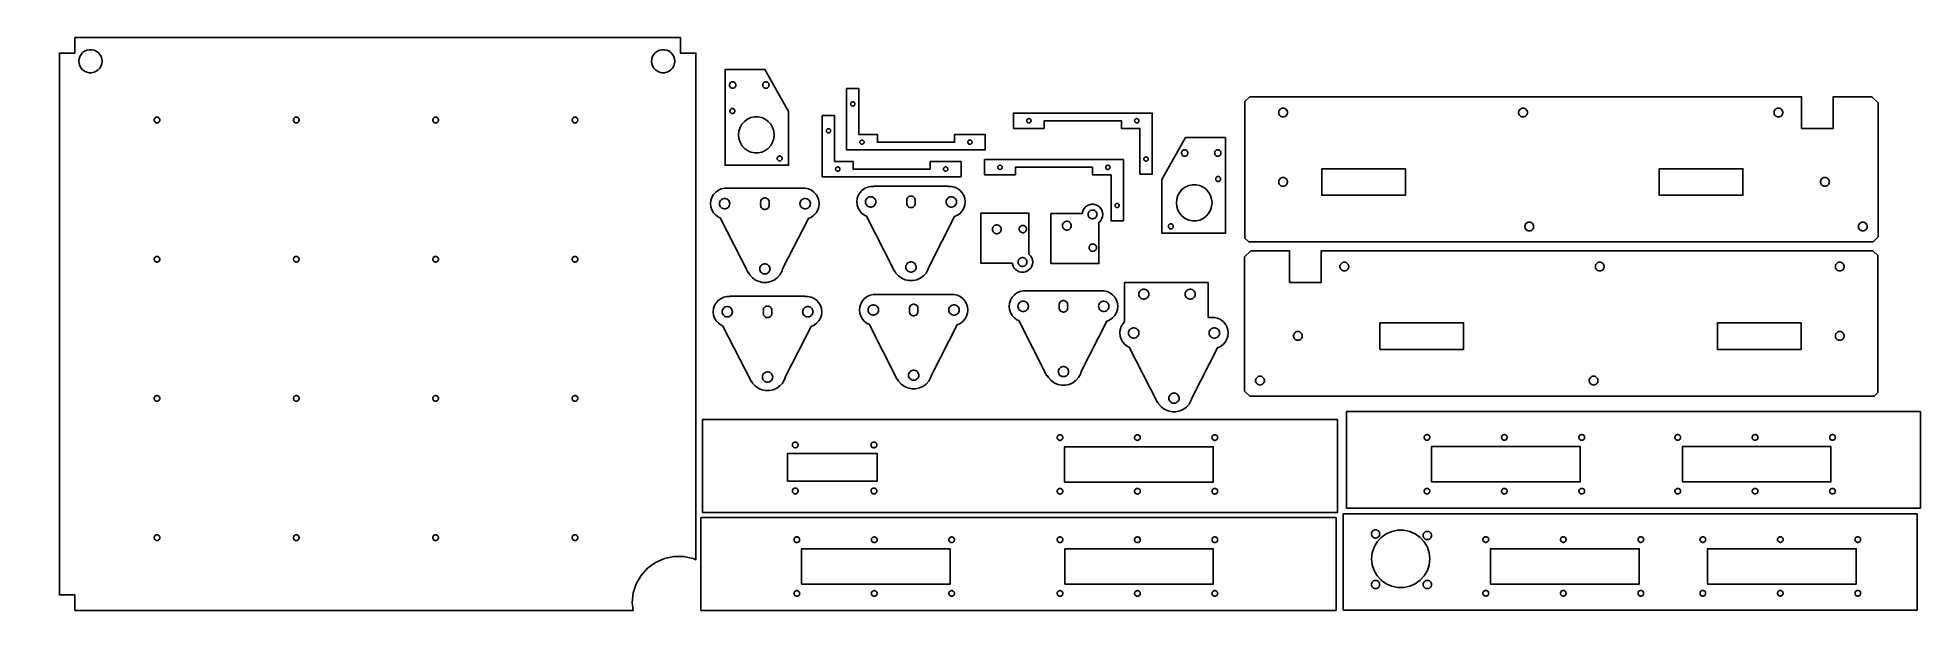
# Model space of a CAD drawing. Extents: x -0.5 to 47.3, y 0 to 14.6.
import ezdxf

# ---------------------------------------------------------------- set-up
doc = ezdxf.new("R2010")
doc.units = 0
doc.layers.add('Layer_1', color=7, linetype='CONTINUOUS')

msp = doc.modelspace()

# ---------------------------------------------------------------- linework, layer by layer
at = {"layer": 'Layer_1', "color": 7}
for points in [[(14.623764, 0.201793), (14.649557, 0.447028), (14.725764, 0.681542), (14.849038, 0.895089), (15.014074, 1.078338), (15.213593, 1.223279), (15.438868, 1.323574), (15.680108, 1.374839), (15.926736, 1.374839), (16.167977, 1.323574), (16.240014, 1.291495), (16.240014, 14.169939), (15.846795, 14.169939), (15.846795, 14.563108), (0.467855, 14.563108), (0.467855, 14.169939), (0.074635, 14.169939), (0.074635, 0.398377), (0.467855, 0.398377), (0.467855, 0.005208), (14.644447, 0.005208)], [(0.830246, 13.669474), (0.769942, 13.6823), (0.713617, 13.707382), (0.663737, 13.743593), (0.622484, 13.789438), (0.591656, 13.842791), (0.572604, 13.901452), (0.566154, 13.962746), (0.572604, 14.024042), (0.591656, 14.082702), (0.622484, 14.136055), (0.663737, 14.1819), (0.713617, 14.218111), (0.769942, 14.243194), (0.830246, 14.256019), (0.891902, 14.256019), (0.952207, 14.243194), (1.008532, 14.218111), (1.058411, 14.1819), (1.099665, 14.136055), (1.130493, 14.082702), (1.149544, 14.024042), (1.155994, 13.962746), (1.149544, 13.901452), (1.130493, 13.842791), (1.099665, 13.789438), (1.058411, 13.743593), (1.008532, 13.707382), (0.952207, 13.6823), (0.891902, 13.669474)], [(15.379375, 13.669474), (15.319054, 13.6823), (15.262745, 13.707382), (15.212884, 13.743593), (15.171597, 13.789438), (15.140768, 13.842791), (15.121736, 13.901452), (15.115286, 13.962746), (15.121736, 14.024042), (15.140768, 14.082702), (15.171597, 14.136055), (15.212884, 14.1819), (15.262745, 14.218111), (15.319054, 14.243194), (15.379375, 14.256019), (15.44103, 14.256019), (15.50135, 14.243194), (15.55766, 14.218111), (15.607521, 14.1819), (15.648808, 14.136055), (15.679636, 14.082702), (15.698668, 14.024042), (15.705118, 13.962746), (15.698668, 13.901452), (15.679636, 13.842791), (15.648808, 13.789438), (15.607521, 13.743593), (15.55766, 13.707382), (15.50135, 13.6823), (15.44103, 13.669474)], [(18.594368, 12.6851), (17.991567, 13.74951), (16.980156, 13.74951), (16.980156, 11.318172), (18.594368, 11.318172)], [(17.165941, 13.27618), (17.149501, 13.279733), (17.134143, 13.286685), (17.120544, 13.296762), (17.109298, 13.309494), (17.100891, 13.324336), (17.095698, 13.340662), (17.09394, 13.35769), (17.095698, 13.374719), (17.100891, 13.391045), (17.109298, 13.405887), (17.120544, 13.418619), (17.134143, 13.428696), (17.149501, 13.435648), (17.165941, 13.439201), (17.182753, 13.439201), (17.199193, 13.435648), (17.21455, 13.428696), (17.22815, 13.418619), (17.239396, 13.405887), (17.247802, 13.391045), (17.252996, 13.374719), (17.254754, 13.35769), (17.252996, 13.340662), (17.247802, 13.324336), (17.239396, 13.309494), (17.22815, 13.296762), (17.21455, 13.286685), (17.199193, 13.279733), (17.182753, 13.27618)], [(18.009457, 13.27618), (17.993018, 13.279733), (17.977659, 13.286685), (17.96406, 13.296762), (17.952814, 13.309494), (17.944407, 13.324336), (17.939215, 13.340662), (17.937456, 13.35769), (17.939215, 13.374719), (17.944407, 13.391045), (17.952814, 13.405887), (17.96406, 13.418619), (17.977659, 13.428696), (17.993018, 13.435648), (18.009457, 13.439201), (18.02627, 13.439201), (18.042709, 13.435648), (18.058067, 13.428696), (18.071667, 13.418619), (18.082912, 13.405887), (18.091319, 13.391045), (18.096512, 13.374719), (18.098271, 13.35769), (18.096512, 13.340662), (18.091319, 13.324336), (18.082912, 13.309494), (18.071667, 13.296762), (18.058067, 13.286685), (18.042709, 13.279733), (18.02627, 13.27618)], [(22.809051, 12.100315), (22.809051, 11.905903), (20.851385, 11.905903), (20.851385, 12.100315), (20.381546, 12.100315), (20.381546, 13.266786), (20.068319, 13.266786), (20.068319, 11.711491), (23.592118, 11.711491), (23.592118, 12.100315)], [(20.279433, 12.872273), (20.277046, 12.861141), (20.272386, 12.850744), (20.265652, 12.841537), (20.257155, 12.833923), (20.24721, 12.828232), (20.236326, 12.824716), (20.224932, 12.823527), (20.213539, 12.824716), (20.202654, 12.828232), (20.192709, 12.833923), (20.184214, 12.841537), (20.177478, 12.850744), (20.17282, 12.861141), (20.170431, 12.872273), (20.170431, 12.883651), (20.17282, 12.894783), (20.177478, 12.90518), (20.184214, 12.914387), (20.192709, 12.922001), (20.202654, 12.927692), (20.213539, 12.931208), (20.224932, 12.932397), (20.236326, 12.931208), (20.24721, 12.927692), (20.257155, 12.922001), (20.265652, 12.914387), (20.272386, 12.90518), (20.277046, 12.894783), (20.279433, 12.883651)], [(30.28125, 9.368754), (46.142133, 9.368754), (46.269929, 9.49603), (46.269929, 12.903116), (46.112641, 13.059764), (45.129589, 13.059764), (45.129589, 12.256944), (44.323485, 12.256944), (44.323485, 13.059764), (30.310741, 13.059764), (30.187187, 12.936717), (30.187187, 9.462429)], [(-0.479167, 12.440476)], [(2.544314, 12.396349), (2.529438, 12.399534), (2.515543, 12.405693), (2.503237, 12.414621), (2.493057, 12.425944), (2.485447, 12.439111), (2.480751, 12.453544), (2.479161, 12.468682), (2.480751, 12.483818), (2.485447, 12.498251), (2.493057, 12.511418), (2.503237, 12.522741), (2.515543, 12.531669), (2.529438, 12.537828), (2.544314, 12.541013), (2.559523, 12.541013), (2.574399, 12.537828), (2.588294, 12.531669), (2.6006, 12.522741), (2.61078, 12.511418), (2.618375, 12.498251), (2.623071, 12.483818), (2.624662, 12.468682), (2.623071, 12.453544), (2.618375, 12.439111), (2.61078, 12.425944), (2.6006, 12.414621), (2.588294, 12.405693), (2.574399, 12.399534), (2.559523, 12.396349)], [(6.083307, 12.396349), (6.068404, 12.399534), (6.054523, 12.405693), (6.042217, 12.414621), (6.032037, 12.425944), (6.024442, 12.439111), (6.019716, 12.453544), (6.018142, 12.468682), (6.019716, 12.483818), (6.024442, 12.498251), (6.032037, 12.511418), (6.042217, 12.522741), (6.054523, 12.531669), (6.068404, 12.537828), (6.083307, 12.541013), (6.098485, 12.541013), (6.113388, 12.537828), (6.127268, 12.531669), (6.139574, 12.522741), (6.149755, 12.511418), (6.157349, 12.498251), (6.16206, 12.483818), (6.163635, 12.468682), (6.16206, 12.453544), (6.157349, 12.439111), (6.149755, 12.425944), (6.139574, 12.414621), (6.127268, 12.405693), (6.113388, 12.399534), (6.098485, 12.396349)], [(9.622284, 12.396349), (9.607381, 12.399534), (9.5935, 12.405693), (9.581194, 12.414621), (9.571014, 12.425944), (9.56342, 12.439111), (9.558694, 12.453544), (9.557119, 12.468682), (9.558694, 12.483818), (9.56342, 12.498251), (9.571014, 12.511418), (9.581194, 12.522741), (9.5935, 12.531669), (9.607381, 12.537828), (9.622284, 12.541013), (9.637463, 12.541013), (9.652365, 12.537828), (9.666246, 12.531669), (9.678551, 12.522741), (9.688732, 12.511418), (9.696326, 12.498251), (9.701037, 12.483818), (9.702612, 12.468682), (9.701037, 12.453544), (9.696326, 12.439111), (9.688732, 12.425944), (9.678551, 12.414621), (9.666246, 12.405693), (9.652365, 12.399534), (9.637463, 12.396349)], [(13.161261, 12.396349), (13.146358, 12.399534), (13.132477, 12.405693), (13.120171, 12.414621), (13.109991, 12.425944), (13.102396, 12.439111), (13.097684, 12.453544), (13.09611, 12.468682), (13.097684, 12.483818), (13.102396, 12.498251), (13.109991, 12.511418), (13.120171, 12.522741), (13.132477, 12.531669), (13.146358, 12.537828), (13.161261, 12.541013), (13.17644, 12.541013), (13.191342, 12.537828), (13.205222, 12.531669), (13.217528, 12.522741), (13.227709, 12.511418), (13.235303, 12.498251), (13.240014, 12.483818), (13.241589, 12.468682), (13.240014, 12.453544), (13.235303, 12.439111), (13.227709, 12.425944), (13.217528, 12.414621), (13.205222, 12.405693), (13.191342, 12.399534), (13.17644, 12.396349)], [(17.16026, 12.634206), (17.147541, 12.636964), (17.13566, 12.642354), (17.125142, 12.650146), (17.11644, 12.66), (17.109935, 12.671479), (17.105917, 12.684086), (17.104559, 12.697272), (17.105917, 12.710457), (17.109935, 12.723065), (17.11644, 12.734544), (17.125142, 12.744398), (17.13566, 12.75219), (17.147541, 12.75758), (17.16026, 12.760338), (17.173261, 12.760338), (17.185982, 12.75758), (17.197861, 12.75219), (17.20838, 12.744398), (17.217082, 12.734544), (17.223586, 12.723065), (17.227605, 12.710457), (17.228962, 12.697272), (17.227605, 12.684086), (17.223586, 12.671479), (17.217082, 12.66), (17.20838, 12.650146), (17.197861, 12.642354), (17.185982, 12.636964), (17.173261, 12.634206)], [(17.726803, 11.632608), (17.634251, 11.652663), (17.54781, 11.6919), (17.471261, 11.748599), (17.407948, 11.820284), (17.360636, 11.903822), (17.331399, 11.995563), (17.321507, 12.091499), (17.331399, 12.187434), (17.360636, 12.279175), (17.407948, 12.362713), (17.471261, 12.434399), (17.54781, 12.491097), (17.634251, 12.530334), (17.726803, 12.550389), (17.821424, 12.550389), (17.913976, 12.530334), (18.000417, 12.491097), (18.076965, 12.434399), (18.140279, 12.362713), (18.18759, 12.279175), (18.216827, 12.187434), (18.22672, 12.091499), (18.216827, 11.995563), (18.18759, 11.903822), (18.140279, 11.820284), (18.076965, 11.748599), (18.000417, 11.6919), (17.913976, 11.652663), (17.821424, 11.632608)], [(22.192332, 11.415924), (22.192332, 11.221512), (20.234667, 11.221512), (20.234667, 11.415924), (19.764827, 11.415924), (19.764827, 12.582395), (19.4516, 12.582395), (19.4516, 11.0271), (22.975399, 11.0271), (22.975399, 11.415924)], [(25.089771, 12.256071), (25.089771, 12.450484), (27.047436, 12.450484), (27.047436, 12.256071), (27.517276, 12.256071), (27.517276, 11.0896), (27.830503, 11.0896), (27.830503, 12.644895), (24.306704, 12.644895), (24.306704, 12.256071)], [(24.643724, 12.456172), (24.646105, 12.467303), (24.650769, 12.477701), (24.657503, 12.486909), (24.666019, 12.494521), (24.675944, 12.500214), (24.686841, 12.503728), (24.698239, 12.504919), (24.709635, 12.503728), (24.720532, 12.500214), (24.730457, 12.494521), (24.738973, 12.486909), (24.745707, 12.477701), (24.750371, 12.467303), (24.752751, 12.456172), (24.752751, 12.444795), (24.750371, 12.433663), (24.745707, 12.423266), (24.738973, 12.414059), (24.730457, 12.406445), (24.720532, 12.400752), (24.709635, 12.397238), (24.698239, 12.396048), (24.686841, 12.397238), (24.675944, 12.400752), (24.666019, 12.406445), (24.657503, 12.414059), (24.650769, 12.423266), (24.646105, 12.433663), (24.643724, 12.444795)], [(27.384468, 12.456172), (27.386856, 12.467303), (27.391516, 12.477701), (27.39825, 12.486909), (27.406746, 12.494521), (27.416692, 12.500214), (27.427576, 12.503728), (27.43897, 12.504919), (27.450364, 12.503728), (27.461248, 12.500214), (27.471193, 12.494521), (27.479689, 12.486909), (27.486423, 12.477701), (27.491082, 12.467303), (27.493471, 12.456172), (27.493471, 12.444795), (27.491082, 12.433663), (27.486423, 12.423266), (27.479689, 12.414059), (27.471193, 12.406445), (27.461248, 12.400752), (27.450364, 12.397238), (27.43897, 12.396048), (27.427576, 12.397238), (27.416692, 12.400752), (27.406746, 12.406445), (27.39825, 12.414059), (27.391516, 12.423266), (27.386856, 12.433663), (27.384468, 12.444795)], [(31.043056, 12.670025), (31.047931, 12.692856), (31.057457, 12.714159), (31.071234, 12.733036), (31.088646, 12.748661), (31.108936, 12.760325), (31.131216, 12.767533), (31.154518, 12.769962), (31.177817, 12.767533), (31.200101, 12.760325), (31.22039, 12.748661), (31.237802, 12.733036), (31.251579, 12.714159), (31.261105, 12.692856), (31.26598, 12.670025), (31.26598, 12.646683), (31.261105, 12.623852), (31.251579, 12.602548), (31.237802, 12.583672), (31.22039, 12.568046), (31.200101, 12.556368), (31.177817, 12.54916), (31.154518, 12.546731), (31.131216, 12.54916), (31.108936, 12.556368), (31.088646, 12.568046), (31.071234, 12.583672), (31.057457, 12.602548), (31.047931, 12.623852), (31.043056, 12.646683)], [(37.137999, 12.670025), (37.142829, 12.692856), (37.152385, 12.714159), (37.166147, 12.733036), (37.183567, 12.748661), (37.203856, 12.760325), (37.226114, 12.767533), (37.249431, 12.769962), (37.272749, 12.767533), (37.295006, 12.760325), (37.315296, 12.748661), (37.332715, 12.733036), (37.346477, 12.714159), (37.356033, 12.692856), (37.360864, 12.670025), (37.360864, 12.646683), (37.356033, 12.623852), (37.346477, 12.602548), (37.332715, 12.583672), (37.315296, 12.568046), (37.295006, 12.556368), (37.272749, 12.54916), (37.249431, 12.546731), (37.226114, 12.54916), (37.203856, 12.556368), (37.183567, 12.568046), (37.166147, 12.583672), (37.152385, 12.602548), (37.142829, 12.623852), (37.137999, 12.646683)], [(43.626147, 12.670025), (43.630977, 12.692856), (43.640533, 12.714159), (43.654296, 12.733036), (43.671716, 12.748661), (43.692004, 12.760325), (43.714263, 12.767533), (43.73758, 12.769962), (43.760897, 12.767533), (43.783154, 12.760325), (43.803444, 12.748661), (43.820864, 12.733036), (43.834625, 12.714159), (43.844182, 12.692856), (43.849011, 12.670025), (43.849011, 12.646683), (43.844182, 12.623852), (43.834625, 12.602548), (43.820864, 12.583672), (43.803444, 12.568046), (43.783154, 12.556368), (43.760897, 12.54916), (43.73758, 12.546731), (43.714263, 12.54916), (43.692004, 12.556368), (43.671716, 12.568046), (43.654296, 12.583672), (43.640533, 12.602548), (43.630977, 12.623852), (43.626147, 12.646683)], [(19.662715, 12.187883), (19.660327, 12.17675), (19.655668, 12.166353), (19.648933, 12.157146), (19.640436, 12.149533), (19.630492, 12.143841), (19.619607, 12.140325), (19.608214, 12.139136), (19.59682, 12.140325), (19.585935, 12.143841), (19.575991, 12.149533), (19.567495, 12.157146), (19.560759, 12.166353), (19.556101, 12.17675), (19.553712, 12.187883), (19.553712, 12.19926), (19.556101, 12.210392), (19.560759, 12.220789), (19.567495, 12.229996), (19.575991, 12.23761), (19.585935, 12.243301), (19.59682, 12.246817), (19.608214, 12.248007), (19.619607, 12.246817), (19.630492, 12.243301), (19.640436, 12.23761), (19.648933, 12.229996), (19.655668, 12.220789), (19.660327, 12.210392), (19.662715, 12.19926)], [(20.514353, 11.900214), (20.511966, 11.889083), (20.507306, 11.878685), (20.500572, 11.869478), (20.492076, 11.861865), (20.48213, 11.856172), (20.471246, 11.852658), (20.459852, 11.851467), (20.448458, 11.852658), (20.437574, 11.856172), (20.427629, 11.861865), (20.419133, 11.869478), (20.412399, 11.878685), (20.40774, 11.889083), (20.405351, 11.900214), (20.405351, 11.911591), (20.40774, 11.922723), (20.412399, 11.93312), (20.419133, 11.942328), (20.427629, 11.949941), (20.437574, 11.955634), (20.448458, 11.959148), (20.459852, 11.960338), (20.471246, 11.959148), (20.48213, 11.955634), (20.492076, 11.949941), (20.500572, 11.942328), (20.507306, 11.93312), (20.511966, 11.922723), (20.514353, 11.911591)], [(23.255098, 11.900214), (23.252717, 11.889083), (23.248053, 11.878685), (23.241319, 11.869478), (23.232803, 11.861865), (23.222877, 11.856172), (23.211981, 11.852658), (23.200583, 11.851467), (23.189186, 11.852658), (23.17829, 11.856172), (23.168365, 11.861865), (23.159849, 11.869478), (23.153115, 11.878685), (23.148451, 11.889083), (23.146071, 11.900214), (23.146071, 11.911591), (23.148451, 11.922723), (23.153115, 11.93312), (23.159849, 11.942328), (23.168365, 11.949941), (23.17829, 11.955634), (23.189186, 11.959148), (23.200583, 11.960338), (23.211981, 11.959148), (23.222877, 11.955634), (23.232803, 11.949941), (23.241319, 11.942328), (23.248053, 11.93312), (23.252717, 11.922723), (23.255098, 11.911591)], [(29.691836, 12.022463), (28.680426, 12.022463), (28.077625, 10.95805), (28.077625, 9.591117), (29.691836, 9.591117)], [(18.361311, 11.430395), (18.348591, 11.433153), (18.33671, 11.438543), (18.326192, 11.446335), (18.31749, 11.456189), (18.310985, 11.467668), (18.306968, 11.480275), (18.305609, 11.493461), (18.306968, 11.506646), (18.310985, 11.519254), (18.31749, 11.530733), (18.326192, 11.540587), (18.33671, 11.548379), (18.348591, 11.553768), (18.361311, 11.556527), (18.374311, 11.556527), (18.387032, 11.553768), (18.398912, 11.548379), (18.409431, 11.540587), (18.418133, 11.530733), (18.424637, 11.519254), (18.428655, 11.506646), (18.430014, 11.493461), (18.428655, 11.480275), (18.424637, 11.467668), (18.418133, 11.456189), (18.409431, 11.446335), (18.398912, 11.438543), (18.387032, 11.433153), (18.374311, 11.430395)], [(27.619389, 11.484113), (27.621776, 11.495245), (27.626435, 11.505642), (27.63317, 11.514849), (27.641666, 11.522463), (27.651611, 11.528155), (27.662496, 11.53167), (27.67389, 11.53286), (27.685283, 11.53167), (27.696168, 11.528155), (27.706112, 11.522463), (27.714608, 11.514849), (27.721344, 11.505642), (27.726002, 11.495245), (27.728391, 11.484113), (27.728391, 11.472736), (27.726002, 11.461603), (27.721344, 11.451207), (27.714608, 11.441999), (27.706112, 11.434386), (27.696168, 11.428694), (27.685283, 11.425178), (27.67389, 11.423989), (27.662496, 11.425178), (27.651611, 11.428694), (27.641666, 11.434386), (27.63317, 11.441999), (27.626435, 11.451207), (27.621776, 11.461603), (27.619389, 11.472736)], [(28.645724, 11.549131), (28.629281, 11.552684), (28.613925, 11.559637), (28.600326, 11.569713), (28.589078, 11.582446), (28.580673, 11.597287), (28.575478, 11.613613), (28.57372, 11.630642), (28.575478, 11.647671), (28.580673, 11.663997), (28.589078, 11.678838), (28.600326, 11.691571), (28.613925, 11.701648), (28.629281, 11.7086), (28.645724, 11.712153), (28.662533, 11.712153), (28.678976, 11.7086), (28.694332, 11.701648), (28.707931, 11.691571), (28.719179, 11.678838), (28.727584, 11.663997), (28.732779, 11.647671), (28.734537, 11.630642), (28.732779, 11.613613), (28.727584, 11.597287), (28.719179, 11.582446), (28.707931, 11.569713), (28.694332, 11.559637), (28.678976, 11.552684), (28.662533, 11.549131)], [(29.489239, 11.549131), (29.4728, 11.552684), (29.457442, 11.559637), (29.443843, 11.569713), (29.432596, 11.582446), (29.42419, 11.597287), (29.418997, 11.613613), (29.417239, 11.630642), (29.418997, 11.647671), (29.42419, 11.663997), (29.432596, 11.678838), (29.443843, 11.691571), (29.457442, 11.701648), (29.4728, 11.7086), (29.489239, 11.712153), (29.506052, 11.712153), (29.522491, 11.7086), (29.537849, 11.701648), (29.551449, 11.691571), (29.562695, 11.678838), (29.571101, 11.663997), (29.576294, 11.647671), (29.578052, 11.630642), (29.576294, 11.613613), (29.571101, 11.597287), (29.562695, 11.582446), (29.551449, 11.569713), (29.537849, 11.559637), (29.522491, 11.552684), (29.506052, 11.549131)], [(19.897635, 11.215823), (19.895247, 11.204692), (19.890588, 11.194294), (19.883853, 11.185087), (19.875357, 11.177474), (19.865411, 11.171782), (19.854527, 11.168267), (19.843133, 11.167076), (19.83174, 11.168267), (19.820855, 11.171782), (19.81091, 11.177474), (19.802415, 11.185087), (19.79568, 11.194294), (19.791021, 11.204692), (19.788632, 11.215823), (19.788632, 11.2272), (19.791021, 11.238333), (19.79568, 11.24873), (19.802415, 11.257937), (19.81091, 11.26555), (19.820855, 11.271243), (19.83174, 11.274758), (19.843133, 11.275947), (19.854527, 11.274758), (19.865411, 11.271243), (19.875357, 11.26555), (19.883853, 11.257937), (19.890588, 11.24873), (19.895247, 11.238333), (19.897635, 11.2272)], [(22.638379, 11.215823), (22.635998, 11.204692), (22.631334, 11.194294), (22.6246, 11.185087), (22.616084, 11.177474), (22.606158, 11.171782), (22.595263, 11.168267), (22.583865, 11.167076), (22.572468, 11.168267), (22.561571, 11.171782), (22.551646, 11.177474), (22.54313, 11.185087), (22.536396, 11.194294), (22.531732, 11.204692), (22.529352, 11.215823), (22.529352, 11.2272), (22.531732, 11.238333), (22.536396, 11.24873), (22.54313, 11.257937), (22.551646, 11.26555), (22.561571, 11.271243), (22.572468, 11.274758), (22.583865, 11.275947), (22.595263, 11.274758), (22.606158, 11.271243), (22.616084, 11.26555), (22.6246, 11.257937), (22.631334, 11.24873), (22.635998, 11.238333), (22.638379, 11.2272)], [(24.3567, 11.072445), (24.3567, 11.266857), (26.314366, 11.266857), (26.314366, 11.072445), (26.784205, 11.072445), (26.784205, 9.905975), (27.097432, 9.905975), (27.097432, 11.461269), (23.573634, 11.461269), (23.573634, 11.072445)], [(23.910654, 11.272546), (23.913035, 11.283678), (23.917698, 11.294075), (23.924432, 11.303282), (23.932948, 11.310895), (23.942874, 11.316588), (23.95377, 11.320103), (23.965168, 11.321293), (23.976566, 11.320103), (23.987461, 11.316588), (23.997386, 11.310895), (24.005903, 11.303282), (24.012637, 11.294075), (24.0173, 11.283678), (24.01968, 11.272546), (24.01968, 11.261169), (24.0173, 11.250037), (24.012637, 11.23964), (24.005903, 11.230432), (23.997386, 11.222819), (23.987461, 11.217127), (23.976566, 11.213612), (23.965168, 11.212422), (23.95377, 11.213612), (23.942874, 11.217127), (23.932948, 11.222819), (23.924432, 11.230432), (23.917698, 11.23964), (23.913035, 11.250037), (23.910654, 11.261169)], [(26.651398, 11.272546), (26.653786, 11.283678), (26.658445, 11.294075), (26.665179, 11.303282), (26.673676, 11.310895), (26.683621, 11.316588), (26.694505, 11.320103), (26.705899, 11.321293), (26.717293, 11.320103), (26.728177, 11.316588), (26.738122, 11.310895), (26.746619, 11.303282), (26.753353, 11.294075), (26.758011, 11.283678), (26.7604, 11.272546), (26.7604, 11.261169), (26.758011, 11.250037), (26.753353, 11.23964), (26.746619, 11.230432), (26.738122, 11.222819), (26.728177, 11.217127), (26.717293, 11.213612), (26.705899, 11.212422), (26.694505, 11.213612), (26.683621, 11.217127), (26.673676, 11.222819), (26.665179, 11.230432), (26.658445, 11.23964), (26.653786, 11.250037), (26.651398, 11.261169)], [(29.49873, 10.907155), (29.48601, 10.909913), (29.47413, 10.915303), (29.463611, 10.923095), (29.454909, 10.932949), (29.448405, 10.944428), (29.444386, 10.957036), (29.443029, 10.970222), (29.444386, 10.983407), (29.448405, 10.996015), (29.454909, 11.007493), (29.463611, 11.017347), (29.47413, 11.025139), (29.48601, 11.030529), (29.49873, 11.033287), (29.511731, 11.033287), (29.524452, 11.030529), (29.536332, 11.025139), (29.54685, 11.017347), (29.555553, 11.007493), (29.562057, 10.996015), (29.566071, 10.983407), (29.567432, 10.970222), (29.566071, 10.957036), (29.562057, 10.944428), (29.555553, 10.932949), (29.54685, 10.923095), (29.536332, 10.915303), (29.524452, 10.909913), (29.511731, 10.907155)], [(31.043056, 10.907739), (31.047931, 10.93057), (31.057457, 10.951873), (31.071234, 10.970749), (31.088646, 10.986375), (31.108936, 10.998039), (31.131216, 11.005247), (31.154518, 11.007677), (31.177817, 11.005247), (31.200101, 10.998039), (31.22039, 10.986375), (31.237802, 10.970749), (31.251579, 10.951873), (31.261105, 10.93057), (31.26598, 10.907739), (31.26598, 10.884397), (31.261105, 10.861566), (31.251579, 10.840262), (31.237802, 10.821386), (31.22039, 10.80576), (31.200101, 10.794081), (31.177817, 10.786873), (31.154518, 10.784444), (31.131216, 10.786873), (31.108936, 10.794081), (31.088646, 10.80576), (31.071234, 10.821386), (31.057457, 10.840262), (31.047931, 10.861566), (31.043056, 10.884397)], [(32.137563, 11.228944), (34.260956, 11.228944), (34.260956, 10.555359), (32.137563, 10.555359)], [(40.709783, 11.228944), (42.833177, 11.228944), (42.833177, 10.555359), (40.709783, 10.555359)], [(44.80581, 10.907739), (44.810641, 10.93057), (44.820197, 10.951873), (44.833959, 10.970749), (44.851379, 10.986375), (44.871668, 10.998039), (44.893925, 11.005247), (44.917244, 11.007677), (44.94056, 11.005247), (44.962818, 10.998039), (44.983107, 10.986375), (45.000527, 10.970749), (45.014289, 10.951873), (45.023845, 10.93057), (45.028675, 10.907739), (45.028675, 10.884397), (45.023845, 10.861566), (45.014289, 10.840262), (45.000527, 10.821386), (44.983107, 10.80576), (44.962818, 10.794081), (44.94056, 10.786873), (44.917244, 10.784444), (44.893925, 10.786873), (44.871668, 10.794081), (44.851379, 10.80576), (44.833959, 10.821386), (44.820197, 10.840262), (44.810641, 10.861566), (44.80581, 10.884397)], [(18.138185, 8.360813), (18.228414, 8.400986), (18.308318, 8.45904), (18.374405, 8.532438), (18.423787, 8.617973), (18.450973, 8.701638), (19.09643, 9.968415), (19.098107, 9.968769), (19.173296, 10.002246), (19.239882, 10.050624), (19.294957, 10.111789), (19.33611, 10.183069), (19.361544, 10.261348), (19.370146, 10.343203), (19.361544, 10.425057), (19.33611, 10.503337), (19.294957, 10.574612), (19.239882, 10.635778), (19.173296, 10.68416), (19.098107, 10.717636), (19.017599, 10.734746), (18.937075, 10.734746), (18.937075, 10.739265), (17.047311, 10.739265), (17.047311, 10.734746), (16.966787, 10.734746), (16.88628, 10.717636), (16.811092, 10.684159), (16.744504, 10.635777), (16.68943, 10.574612), (16.648276, 10.503336), (16.622843, 10.425057), (16.614241, 10.343203), (16.622843, 10.261348), (16.648276, 10.183069), (16.68943, 10.111789), (16.744504, 10.050624), (16.811092, 10.002246), (16.857666, 9.98151), (17.572414, 8.578742), (17.580783, 8.583008), (17.609981, 8.532438), (17.676069, 8.45904), (17.755973, 8.400986), (17.846201, 8.360813), (17.94281, 8.340282), (18.041576, 8.340282)], [(21.850222, 8.406275), (21.940451, 8.446448), (22.020354, 8.504503), (22.086443, 8.5779), (22.135825, 8.663436), (22.163009, 8.747101), (22.808467, 10.013877), (22.810144, 10.014232), (22.885333, 10.047709), (22.95192, 10.096087), (23.006995, 10.157252), (23.048148, 10.228531), (23.073581, 10.306811), (23.082183, 10.388665), (23.073581, 10.470519), (23.048148, 10.548799), (23.006995, 10.620075), (22.95192, 10.68124), (22.885333, 10.729622), (22.810144, 10.763098), (22.729636, 10.780209), (22.649112, 10.780209), (22.649112, 10.784728), (20.759348, 10.784728), (20.759348, 10.780208), (20.678824, 10.780208), (20.598316, 10.763098), (20.523127, 10.729622), (20.456541, 10.68124), (20.401466, 10.620075), (20.360312, 10.548799), (20.334878, 10.470519), (20.326277, 10.388665), (20.334878, 10.306811), (20.360312, 10.228531), (20.401466, 10.157252), (20.456541, 10.096087), (20.523127, 10.047709), (20.569702, 10.026972), (21.28445, 8.624204), (21.29282, 8.62847), (21.322018, 8.5779), (21.388105, 8.504502), (21.468009, 8.446448), (21.558237, 8.406275), (21.654847, 8.385744), (21.753614, 8.385744)], [(21.692914, 10.241622), (21.670774, 10.246327), (21.650096, 10.255531), (21.631784, 10.268834), (21.61664, 10.285657), (21.605323, 10.30526), (21.598328, 10.326783), (21.595962, 10.349295), (21.598033, 10.36898), (21.595962, 10.388665), (21.598033, 10.40835), (21.595962, 10.428035), (21.598328, 10.450543), (21.605323, 10.472071), (21.61664, 10.491673), (21.631784, 10.508492), (21.650097, 10.521799), (21.670774, 10.531004), (21.692914, 10.535709), (21.715547, 10.535709), (21.737686, 10.531004), (21.758364, 10.521799), (21.776675, 10.508492), (21.79182, 10.491673), (21.803137, 10.472071), (21.810131, 10.450543), (21.812498, 10.428035), (21.810427, 10.40835), (21.812498, 10.388665), (21.810427, 10.36898), (21.812498, 10.349295), (21.810131, 10.326783), (21.803137, 10.30526), (21.79182, 10.285657), (21.776675, 10.268834), (21.758364, 10.255531), (21.737686, 10.246327), (21.715547, 10.241622)], [(28.850569, 9.905553), (28.758016, 9.925609), (28.671575, 9.964846), (28.595026, 10.021545), (28.531712, 10.09323), (28.484403, 10.176769), (28.455164, 10.26851), (28.445273, 10.364446), (28.455164, 10.460381), (28.484403, 10.552123), (28.531712, 10.635661), (28.595026, 10.707347), (28.671575, 10.764046), (28.758016, 10.803283), (28.850569, 10.823338), (28.94519, 10.823338), (29.037742, 10.803283), (29.124182, 10.764046), (29.20073, 10.707347), (29.264045, 10.635661), (29.311355, 10.552123), (29.340593, 10.460381), (29.350485, 10.364446), (29.340593, 10.26851), (29.311355, 10.176769), (29.264045, 10.09323), (29.20073, 10.021545), (29.124182, 9.964846), (29.037742, 9.925609), (28.94519, 9.905553)], [(16.954784, 10.212038), (16.927816, 10.21777), (16.902627, 10.228982), (16.88032, 10.245191), (16.861871, 10.265679), (16.848083, 10.289557), (16.839564, 10.315782), (16.836681, 10.343203), (16.839564, 10.370624), (16.848083, 10.396848), (16.861871, 10.420726), (16.88032, 10.441215), (16.902627, 10.457423), (16.927816, 10.468636), (16.954784, 10.474368), (16.982359, 10.474368), (17.009327, 10.468636), (17.034516, 10.457423), (17.056823, 10.441215), (17.075272, 10.420726), (17.089059, 10.396848), (17.097579, 10.370624), (17.10046, 10.343203), (17.097579, 10.315782), (17.089059, 10.289557), (17.075272, 10.265679), (17.056823, 10.245191), (17.034516, 10.228982), (17.009327, 10.21777), (16.982359, 10.212038)], [(17.980876, 10.19616), (17.958736, 10.200864), (17.938059, 10.210069), (17.919748, 10.223372), (17.904603, 10.240195), (17.893286, 10.259797), (17.886292, 10.281321), (17.883926, 10.303833), (17.885997, 10.323518), (17.883926, 10.343203), (17.885997, 10.362888), (17.883926, 10.382573), (17.886292, 10.405081), (17.893286, 10.426608), (17.904603, 10.446211), (17.919748, 10.46303), (17.93806, 10.476337), (17.958736, 10.485541), (17.980876, 10.490246), (18.00351, 10.490246), (18.025649, 10.485541), (18.046327, 10.476337), (18.064639, 10.46303), (18.079783, 10.446211), (18.091101, 10.426608), (18.098095, 10.405081), (18.10046, 10.382573), (18.09839, 10.362888), (18.10046, 10.343203), (18.09839, 10.323518), (18.10046, 10.303833), (18.098095, 10.281321), (18.091101, 10.259797), (18.079783, 10.240195), (18.064639, 10.223372), (18.046327, 10.210069), (18.025649, 10.200864), (18.00351, 10.19616)], [(19.002028, 10.212038), (18.975059, 10.21777), (18.949871, 10.228982), (18.927564, 10.245191), (18.909115, 10.265679), (18.895327, 10.289557), (18.886807, 10.315782), (18.883926, 10.343203), (18.886807, 10.370624), (18.895327, 10.396848), (18.909115, 10.420726), (18.927564, 10.441215), (18.949871, 10.457423), (18.975059, 10.468636), (19.002028, 10.474368), (19.029603, 10.474368), (19.056571, 10.468636), (19.08176, 10.457423), (19.104068, 10.441215), (19.122516, 10.420726), (19.136303, 10.396848), (19.144823, 10.370624), (19.147705, 10.343203), (19.144823, 10.315782), (19.136303, 10.289557), (19.122516, 10.265679), (19.104068, 10.245191), (19.08176, 10.228982), (19.056571, 10.21777), (19.029603, 10.212038)], [(20.66682, 10.2575), (20.639851, 10.263232), (20.614662, 10.274445), (20.592355, 10.290653), (20.573906, 10.311142), (20.560119, 10.33502), (20.551599, 10.361244), (20.548718, 10.388665), (20.551599, 10.416087), (20.560119, 10.442311), (20.573906, 10.466189), (20.592355, 10.486677), (20.614662, 10.502886), (20.639851, 10.514098), (20.66682, 10.519831), (20.694395, 10.519831), (20.721364, 10.514098), (20.746552, 10.502886), (20.768859, 10.486677), (20.787308, 10.466189), (20.801096, 10.442311), (20.809616, 10.416087), (20.812498, 10.388665), (20.809616, 10.361244), (20.801096, 10.33502), (20.787308, 10.311142), (20.768859, 10.290653), (20.746552, 10.274445), (20.721364, 10.263232), (20.694395, 10.2575)], [(22.714066, 10.2575), (22.687097, 10.263232), (22.661907, 10.274445), (22.639601, 10.290653), (22.621152, 10.311142), (22.607365, 10.33502), (22.598845, 10.361244), (22.595962, 10.388665), (22.598845, 10.416087), (22.607365, 10.442311), (22.621152, 10.466189), (22.639601, 10.486677), (22.661907, 10.502886), (22.687097, 10.514098), (22.714066, 10.519831), (22.74164, 10.519831), (22.768608, 10.514098), (22.793798, 10.502886), (22.816104, 10.486677), (22.834553, 10.466189), (22.848341, 10.442311), (22.85686, 10.416087), (22.859743, 10.388665), (22.85686, 10.361244), (22.848341, 10.33502), (22.834553, 10.311142), (22.816104, 10.290653), (22.793798, 10.274445), (22.768608, 10.263232), (22.74164, 10.2575)], [(24.61588, 8.611722), (24.665537, 8.633828), (24.70951, 8.665777), (24.74588, 8.706171), (24.773061, 8.753245), (24.789856, 8.804938), (24.795537, 8.858997), (24.789856, 8.913052), (24.773061, 8.964749), (24.74588, 9.01182), (24.70951, 9.052214), (24.699537, 9.059462), (24.699537, 10.103797), (23.479536, 10.103797), (23.479536, 8.831797), (24.278396, 8.831797), (24.281219, 8.804938), (24.298013, 8.753245), (24.32519, 8.706171), (24.361564, 8.665777), (24.405536, 8.633828), (24.455191, 8.611722), (24.50836, 8.600423), (24.562714, 8.600423)], [(26.478034, 9.869109), (26.488007, 9.876353), (26.524377, 9.916746), (26.551558, 9.963822), (26.568353, 10.015514), (26.574034, 10.069569), (26.568353, 10.123628), (26.551558, 10.175321), (26.524377, 10.222396), (26.488007, 10.262789), (26.444034, 10.294738), (26.394377, 10.316845), (26.341211, 10.328148), (26.286857, 10.328148), (26.233687, 10.316845), (26.184034, 10.294738), (26.140061, 10.262789), (26.103687, 10.222396), (26.07651, 10.175321), (26.059716, 10.123628), (26.056306, 10.091171), (25.258033, 10.091171), (25.258033, 8.819172), (26.478034, 8.819172)], [(26.302306, 9.957987), (26.279361, 9.962864), (26.257932, 9.972404), (26.238959, 9.986191), (26.223263, 10.00362), (26.211534, 10.023935), (26.204286, 10.046242), (26.201833, 10.069569), (26.204286, 10.092899), (26.211534, 10.115207), (26.223263, 10.135522), (26.238959, 10.152951), (26.257932, 10.166738), (26.279361, 10.176282), (26.302306, 10.181156), (26.325762, 10.181156), (26.348703, 10.176282), (26.370132, 10.166738), (26.389109, 10.152951), (26.404806, 10.135522), (26.416534, 10.115207), (26.423782, 10.092899), (26.426234, 10.069569), (26.423782, 10.046242), (26.416534, 10.023935), (26.404806, 10.00362), (26.389109, 9.986191), (26.370132, 9.972404), (26.348703, 9.962864), (26.325762, 9.957987)], [(26.886318, 10.300487), (26.888705, 10.311619), (26.893365, 10.322016), (26.900099, 10.331223), (26.908596, 10.338836), (26.918541, 10.344529), (26.929425, 10.348044), (26.940819, 10.349233), (26.952212, 10.348044), (26.963097, 10.344529), (26.973042, 10.338836), (26.981539, 10.331223), (26.988273, 10.322016), (26.992932, 10.311619), (26.99532, 10.300487), (26.99532, 10.28911), (26.992932, 10.277978), (26.988273, 10.267581), (26.981539, 10.258373), (26.973042, 10.25076), (26.963097, 10.245068), (26.952212, 10.241553), (26.940819, 10.240363), (26.929425, 10.241553), (26.918541, 10.245068), (26.908596, 10.25076), (26.900099, 10.258373), (26.893365, 10.267581), (26.888705, 10.277978), (26.886318, 10.28911)], [(23.871007, 9.579411), (23.848065, 9.584289), (23.826636, 9.593828), (23.80766, 9.607615), (23.791965, 9.625048), (23.780236, 9.64536), (23.772989, 9.667667), (23.770536, 9.690997), (23.772989, 9.714324), (23.780236, 9.736631), (23.791965, 9.756946), (23.80766, 9.774379), (23.826636, 9.788163), (23.848065, 9.797706), (23.871007, 9.802584), (23.894466, 9.802584), (23.917406, 9.797706), (23.938835, 9.788163), (23.957813, 9.774379), (23.973509, 9.756946), (23.985238, 9.736631), (23.992485, 9.714324), (23.994939, 9.690997), (23.992485, 9.667667), (23.985238, 9.64536), (23.973509, 9.625048), (23.957813, 9.607615), (23.938835, 9.593828), (23.917406, 9.584289), (23.894466, 9.579411)], [(24.535467, 9.605403), (24.516553, 9.609423), (24.498887, 9.617289), (24.483243, 9.628655), (24.470305, 9.643025), (24.460635, 9.659773), (24.454659, 9.678163), (24.452635, 9.697395), (24.454659, 9.716627), (24.460635, 9.735021), (24.470305, 9.751765), (24.483243, 9.766139), (24.498887, 9.777505), (24.516553, 9.785367), (24.535467, 9.789391), (24.554805, 9.789391), (24.573723, 9.785367), (24.591387, 9.777505), (24.607033, 9.766139), (24.619971, 9.751765), (24.62964, 9.735021), (24.635617, 9.716627), (24.637636, 9.697395), (24.635617, 9.678163), (24.62964, 9.659773), (24.619971, 9.643025), (24.607033, 9.628655), (24.591387, 9.617289), (24.573723, 9.609423), (24.554805, 9.605403)], [(25.651903, 9.672384), (25.628961, 9.677262), (25.607533, 9.686802), (25.588556, 9.700589), (25.572861, 9.718022), (25.561133, 9.738337), (25.553885, 9.760644), (25.551433, 9.78397), (25.553885, 9.807297), (25.561133, 9.829609), (25.572861, 9.849919), (25.588556, 9.867353), (25.607533, 9.88114), (25.628961, 9.89068), (25.651903, 9.895558), (25.67536, 9.895558), (25.698306, 9.89068), (25.719734, 9.88114), (25.73871, 9.867353), (25.754404, 9.849919), (25.766131, 9.829609), (25.77338, 9.807297), (25.775833, 9.78397), (25.77338, 9.760644), (25.766131, 9.738337), (25.754404, 9.718022), (25.73871, 9.700589), (25.719734, 9.686802), (25.698306, 9.677262), (25.67536, 9.672384)], [(28.297679, 9.703339), (28.284959, 9.706098), (28.27308, 9.711488), (28.26256, 9.71928), (28.253858, 9.729134), (28.247357, 9.740613), (28.243339, 9.753221), (28.241977, 9.766406), (28.243339, 9.779592), (28.247357, 9.7922), (28.253858, 9.803678), (28.26256, 9.813532), (28.27308, 9.821324), (28.284959, 9.826714), (28.297679, 9.829472), (28.310683, 9.829472), (28.323403, 9.826714), (28.335281, 9.821324), (28.345802, 9.813532), (28.354503, 9.803678), (28.361005, 9.7922), (28.365023, 9.779592), (28.366381, 9.766406), (28.365023, 9.753221), (28.361005, 9.740613), (28.354503, 9.729134), (28.345802, 9.71928), (28.335281, 9.711488), (28.323403, 9.706098), (28.310683, 9.703339)], [(37.295286, 9.772043), (37.300117, 9.794875), (37.309673, 9.816178), (37.323435, 9.835055), (37.340854, 9.85068), (37.361146, 9.862345), (37.383401, 9.869553), (37.40672, 9.871982), (37.430039, 9.869553), (37.452294, 9.862345), (37.472584, 9.85068), (37.490004, 9.835055), (37.503767, 9.816178), (37.513323, 9.794875), (37.518153, 9.772043), (37.518153, 9.748702), (37.513323, 9.725871), (37.503767, 9.704568), (37.490004, 9.685692), (37.472584, 9.670066), (37.452294, 9.658387), (37.430039, 9.651178), (37.40672, 9.648749), (37.383401, 9.651178), (37.361146, 9.658387), (37.340854, 9.670066), (37.323435, 9.685692), (37.309673, 9.704568), (37.300117, 9.725871), (37.295286, 9.748702)], [(45.769202, 9.772043), (45.774032, 9.794875), (45.783589, 9.816178), (45.79735, 9.835055), (45.81477, 9.85068), (45.83506, 9.862345), (45.857317, 9.869553), (45.880635, 9.871982), (45.903953, 9.869553), (45.926209, 9.862345), (45.946498, 9.85068), (45.963918, 9.835055), (45.97768, 9.816178), (45.987236, 9.794875), (45.992067, 9.772043), (45.992067, 9.748702), (45.987236, 9.725871), (45.97768, 9.704568), (45.963918, 9.685692), (45.946498, 9.670066), (45.926209, 9.658387), (45.903953, 9.651178), (45.880635, 9.648749), (45.857317, 9.651178), (45.83506, 9.658387), (45.81477, 9.670066), (45.79735, 9.685692), (45.783589, 9.704568), (45.774032, 9.725871), (45.769202, 9.748702)], [(26.311566, 9.132779), (26.292649, 9.136799), (26.274983, 9.144665), (26.259342, 9.15603), (26.246401, 9.170401), (26.236731, 9.187148), (26.230755, 9.20554), (26.228735, 9.224771), (26.230755, 9.244003), (26.236731, 9.262397), (26.246401, 9.27914), (26.259342, 9.29351), (26.274983, 9.30488), (26.292649, 9.312743), (26.311566, 9.316767), (26.330904, 9.316767), (26.349818, 9.312743), (26.367483, 9.30488), (26.383129, 9.29351), (26.39607, 9.27914), (26.405735, 9.262397), (26.411711, 9.244003), (26.413734, 9.224771), (26.411711, 9.20554), (26.405735, 9.187148), (26.39607, 9.170401), (26.383129, 9.15603), (26.367483, 9.144665), (26.349818, 9.136799), (26.330904, 9.132779)], [(46.138198, 9.14434), (32.125456, 9.14434), (32.125456, 8.341521), (31.319352, 8.341521), (31.319352, 9.14434), (30.3363, 9.14434), (30.17901, 8.987692), (30.17901, 5.580607), (30.306808, 5.453331), (46.16769, 5.453331), (46.261752, 5.54701), (46.261752, 9.021289)], [(2.544314, 8.857821), (2.529438, 8.861005), (2.515543, 8.867165), (2.503237, 8.876092), (2.493057, 8.887415), (2.485447, 8.900583), (2.480751, 8.915015), (2.479161, 8.930153), (2.480751, 8.94529), (2.485447, 8.959722), (2.493057, 8.97289), (2.503237, 8.984213), (2.515543, 8.99314), (2.529438, 8.9993), (2.544314, 9.002484), (2.559523, 9.002484), (2.574399, 8.9993), (2.588294, 8.99314), (2.6006, 8.984213), (2.61078, 8.97289), (2.618375, 8.959722), (2.623071, 8.94529), (2.624662, 8.930153), (2.623071, 8.915015), (2.618375, 8.900583), (2.61078, 8.887415), (2.6006, 8.876092), (2.588294, 8.867165), (2.574399, 8.861005), (2.559523, 8.857821)], [(6.083307, 8.857821), (6.068404, 8.861005), (6.054523, 8.867165), (6.042217, 8.876092), (6.032037, 8.887415), (6.024442, 8.900583), (6.019716, 8.915015), (6.018142, 8.930153), (6.019716, 8.94529), (6.024442, 8.959722), (6.032037, 8.97289), (6.042217, 8.984213), (6.054523, 8.99314), (6.068404, 8.9993), (6.083307, 9.002484), (6.098485, 9.002484), (6.113388, 8.9993), (6.127268, 8.99314), (6.139574, 8.984213), (6.149755, 8.97289), (6.157349, 8.959722), (6.16206, 8.94529), (6.163635, 8.930153), (6.16206, 8.915015), (6.157349, 8.900583), (6.149755, 8.887415), (6.139574, 8.876092), (6.127268, 8.867165), (6.113388, 8.861005), (6.098485, 8.857821)], [(9.622284, 8.857821), (9.607381, 8.861005), (9.5935, 8.867165), (9.581194, 8.876092), (9.571014, 8.887415), (9.56342, 8.900583), (9.558694, 8.915015), (9.557119, 8.930153), (9.558694, 8.94529), (9.56342, 8.959722), (9.571014, 8.97289), (9.581194, 8.984213), (9.5935, 8.99314), (9.607381, 8.9993), (9.622284, 9.002484), (9.637463, 9.002484), (9.652365, 8.9993), (9.666246, 8.99314), (9.678551, 8.984213), (9.688732, 8.97289), (9.696326, 8.959722), (9.701037, 8.94529), (9.702612, 8.930153), (9.701037, 8.915015), (9.696326, 8.900583), (9.688732, 8.887415), (9.678551, 8.876092), (9.666246, 8.867165), (9.652365, 8.861005), (9.637463, 8.857821)], [(13.161261, 8.857821), (13.146358, 8.861005), (13.132477, 8.867165), (13.120171, 8.876092), (13.109991, 8.887415), (13.102396, 8.900583), (13.097684, 8.915015), (13.09611, 8.930153), (13.097684, 8.94529), (13.102396, 8.959722), (13.109991, 8.97289), (13.120171, 8.984213), (13.132477, 8.99314), (13.146358, 8.9993), (13.161261, 9.002484), (13.17644, 9.002484), (13.191342, 8.9993), (13.205222, 8.99314), (13.217528, 8.984213), (13.227709, 8.97289), (13.235303, 8.959722), (13.240014, 8.94529), (13.241589, 8.930153), (13.240014, 8.915015), (13.235303, 8.900583), (13.227709, 8.887415), (13.217528, 8.876092), (13.205222, 8.867165), (13.191342, 8.861005), (13.17644, 8.857821)], [(17.978407, 8.556327), (17.951438, 8.56206), (17.926249, 8.573274), (17.903943, 8.589482), (17.885493, 8.609971), (17.871706, 8.633851), (17.863185, 8.660073), (17.860304, 8.687494), (17.863185, 8.714916), (17.867852, 8.729275), (17.872785, 8.731791), (17.875301, 8.739539), (17.888675, 8.762704), (17.906574, 8.782583), (17.928216, 8.798306), (17.952652, 8.809186), (17.978817, 8.814746), (18.005566, 8.814746), (18.03173, 8.809186), (18.056168, 8.798306), (18.077808, 8.782583), (18.095707, 8.762704), (18.109081, 8.739539), (18.117348, 8.714099), (18.117702, 8.710551), (18.121863, 8.708433), (18.124063, 8.687495), (18.121181, 8.660074), (18.11266, 8.633851), (18.098875, 8.609972), (18.080425, 8.589482), (18.058118, 8.573275), (18.032929, 8.56206), (18.005959, 8.556328)], [(21.690445, 8.60179), (21.663474, 8.607522), (21.638285, 8.618737), (21.615978, 8.634944), (21.597528, 8.655434), (21.583743, 8.679313), (21.575222, 8.705536), (21.572341, 8.732957), (21.575222, 8.760379), (21.579889, 8.774738), (21.584822, 8.777254), (21.587342, 8.785002), (21.600716, 8.808166), (21.618615, 8.828045), (21.640256, 8.843768), (21.664693, 8.854648), (21.690857, 8.860209), (21.717606, 8.860209), (21.743772, 8.854648), (21.768208, 8.843768), (21.789849, 8.828045), (21.807748, 8.808166), (21.821122, 8.785002), (21.829389, 8.759561), (21.829743, 8.756014), (21.833903, 8.753895), (21.836104, 8.732957), (21.833222, 8.705536), (21.824701, 8.679313), (21.810916, 8.655434), (21.792466, 8.634945), (21.770159, 8.618737), (21.74497, 8.607523), (21.718, 8.60179)], [(24.523809, 8.747411), (24.500865, 8.752289), (24.479435, 8.761828), (24.460462, 8.775615), (24.444766, 8.793049), (24.433038, 8.81336), (24.42579, 8.835671), (24.423336, 8.858997), (24.42579, 8.882324), (24.433038, 8.904631), (24.444766, 8.924946), (24.460462, 8.942379), (24.479435, 8.956163), (24.500865, 8.965706), (24.523809, 8.97058), (24.547266, 8.97058), (24.570207, 8.965706), (24.591635, 8.956163), (24.610613, 8.942379), (24.626309, 8.924946), (24.638037, 8.904631), (24.645285, 8.882324), (24.647737, 8.858997), (24.645285, 8.835671), (24.638037, 8.81336), (24.626309, 8.793049), (24.610613, 8.775615), (24.591635, 8.761828), (24.570207, 8.752289), (24.547266, 8.747411)], [(32.822794, 8.731263), (32.817964, 8.708441), (32.808407, 8.687125), (32.794646, 8.668247), (32.777226, 8.652634), (32.756934, 8.64097), (32.734679, 8.633761), (32.71136, 8.63132), (32.688043, 8.633761), (32.665786, 8.64097), (32.645496, 8.652634), (32.628076, 8.668247), (32.614314, 8.687125), (32.604758, 8.708441), (32.599928, 8.731263), (32.599928, 8.754597), (32.604758, 8.777421), (32.614314, 8.798737), (32.628076, 8.817612), (32.645496, 8.833227), (32.665786, 8.84489), (32.688043, 8.852099), (32.71136, 8.85454), (32.734679, 8.852099), (32.756934, 8.84489), (32.777226, 8.833227), (32.794646, 8.817612), (32.808407, 8.798737), (32.817964, 8.777421), (32.822794, 8.754597)], [(39.310942, 8.731263), (39.306111, 8.708441), (39.296555, 8.687125), (39.282793, 8.668247), (39.265373, 8.652634), (39.245082, 8.64097), (39.222827, 8.633761), (39.199508, 8.63132), (39.176191, 8.633761), (39.153934, 8.64097), (39.133644, 8.652634), (39.116224, 8.668247), (39.102461, 8.687125), (39.092906, 8.708441), (39.088076, 8.731263), (39.088076, 8.754597), (39.092906, 8.777421), (39.102461, 8.798737), (39.116224, 8.817612), (39.133644, 8.833227), (39.153934, 8.84489), (39.176191, 8.852099), (39.199508, 8.85454), (39.222827, 8.852099), (39.245082, 8.84489), (39.265373, 8.833227), (39.282793, 8.817612), (39.296555, 8.798737), (39.306111, 8.777421), (39.310942, 8.754597)], [(45.405883, 8.731263), (45.401008, 8.708441), (45.391482, 8.687125), (45.377705, 8.668247), (45.360295, 8.652634), (45.340003, 8.64097), (45.317724, 8.633761), (45.294423, 8.63132), (45.271123, 8.633761), (45.248839, 8.64097), (45.22855, 8.652634), (45.211138, 8.668247), (45.19736, 8.687125), (45.187834, 8.708441), (45.182959, 8.731263), (45.182959, 8.754597), (45.187834, 8.777421), (45.19736, 8.798737), (45.211138, 8.817612), (45.22855, 8.833227), (45.248839, 8.84489), (45.271123, 8.852099), (45.294423, 8.85454), (45.317724, 8.852099), (45.340003, 8.84489), (45.360295, 8.833227), (45.377705, 8.817612), (45.391482, 8.798737), (45.401008, 8.777421), (45.405883, 8.754597)], [(28.529537, 5.074553), (28.619767, 5.114726), (28.69967, 5.17278), (28.765758, 5.246178), (28.815141, 5.331713), (28.842325, 5.415378), (29.487782, 6.682155), (29.489459, 6.68251), (29.564648, 6.715987), (29.631234, 6.764365), (29.686309, 6.82553), (29.727464, 6.896809), (29.752896, 6.975089), (29.761499, 7.056943), (29.752896, 7.138798), (29.727464, 7.217077), (29.686309, 7.288353), (29.631234, 7.349518), (29.564648, 7.3979), (29.489459, 7.431377), (29.408951, 7.448487), (29.328428, 7.448487), (29.328428, 7.453007), (29.249688, 7.453007), (29.249688, 8.338833), (27.123703, 8.338833), (27.123703, 7.336022), (27.080782, 7.288353), (27.039628, 7.217077), (27.014196, 7.138797), (27.005593, 7.056943), (27.014196, 6.975089), (27.039628, 6.896809), (27.080782, 6.82553), (27.135857, 6.764365), (27.202444, 6.715987), (27.249018, 6.69525), (27.963767, 5.292482), (27.972136, 5.296747), (28.001333, 5.246177), (28.067422, 5.172779), (28.147325, 5.114725), (28.237554, 5.074553), (28.334163, 5.054021), (28.432929, 5.054021)], [(27.602455, 7.916306), (27.57629, 7.921869), (27.551853, 7.932747), (27.530211, 7.948471), (27.512314, 7.968349), (27.49894, 7.991514), (27.490672, 8.016955), (27.487876, 8.043558), (27.490672, 8.07016), (27.49894, 8.095601), (27.512314, 8.118767), (27.530211, 8.138644), (27.551853, 8.154369), (27.57629, 8.165246), (27.602455, 8.17081), (27.629203, 8.17081), (27.655369, 8.165246), (27.679805, 8.154369), (27.701448, 8.138644), (27.719344, 8.118767), (27.732719, 8.095601), (27.740986, 8.07016), (27.743781, 8.043558), (27.740986, 8.016955), (27.732719, 7.991514), (27.719344, 7.968349), (27.701448, 7.948471), (27.679805, 7.932747), (27.655369, 7.921869), (27.629203, 7.916306)], [(28.783557, 7.916306), (28.757391, 7.921869), (28.732954, 7.932747), (28.711315, 7.948471), (28.693416, 7.968349), (28.680041, 7.991514), (28.671775, 8.016955), (28.668979, 8.043558), (28.671775, 8.07016), (28.680041, 8.095601), (28.693416, 8.118767), (28.711315, 8.138644), (28.732955, 8.154369), (28.757391, 8.165246), (28.783557, 8.17081), (28.810305, 8.17081), (28.836471, 8.165246), (28.860908, 8.154369), (28.88255, 8.138644), (28.900448, 8.118767), (28.913822, 8.095601), (28.92209, 8.07016), (28.924884, 8.043558), (28.92209, 8.016955), (28.913822, 7.991514), (28.900448, 7.968349), (28.88255, 7.948471), (28.860908, 7.932747), (28.836471, 7.921869), (28.810305, 7.916306)], [(18.205925, 5.612165), (18.296154, 5.652338), (18.376057, 5.710393), (18.442146, 5.783791), (18.491528, 5.869326), (18.518712, 5.952991), (19.16417, 7.219768), (19.165847, 7.220123), (19.241035, 7.253599), (19.307622, 7.301978), (19.362697, 7.363143), (19.403851, 7.434422), (19.429283, 7.512702), (19.437886, 7.594556), (19.429283, 7.67641), (19.403851, 7.75469), (19.362697, 7.825965), (19.307622, 7.887131), (19.241035, 7.935513), (19.165847, 7.968989), (19.085339, 7.9861), (19.004816, 7.9861), (19.004816, 7.990619), (17.115051, 7.990619), (17.115051, 7.986099), (17.034528, 7.986099), (16.95402, 7.968989), (16.878831, 7.935513), (16.812245, 7.887131), (16.75717, 7.825965), (16.716016, 7.75469), (16.690583, 7.67641), (16.68198, 7.594556), (16.690583, 7.512701), (16.716016, 7.434422), (16.75717, 7.363143), (16.812245, 7.301977), (16.878831, 7.253599), (16.925405, 7.232863), (17.640154, 5.830094), (17.648524, 5.83436), (17.677721, 5.78379), (17.743809, 5.710392), (17.823712, 5.652338), (17.913942, 5.612165), (18.01055, 5.591634), (18.109317, 5.591634)], [(17.022524, 7.463391), (16.995555, 7.469123), (16.970367, 7.480336), (16.948059, 7.496545), (16.92961, 7.517033), (16.915823, 7.54091), (16.907303, 7.567135), (16.904422, 7.594556), (16.907303, 7.621978), (16.915823, 7.648202), (16.92961, 7.67208), (16.948059, 7.692568), (16.970367, 7.708777), (16.995555, 7.719989), (17.022524, 7.725722), (17.050099, 7.725722), (17.077067, 7.719989), (17.102256, 7.708777), (17.124564, 7.692568), (17.143012, 7.67208), (17.156799, 7.648202), (17.165319, 7.621978), (17.168201, 7.594556), (17.165319, 7.567135), (17.156799, 7.54091), (17.143012, 7.517033), (17.124564, 7.496545), (17.102256, 7.480336), (17.077067, 7.469123), (17.050099, 7.463391)], [(18.048617, 7.447513), (18.026477, 7.452218), (18.005799, 7.461422), (17.987489, 7.474726), (17.972343, 7.491548), (17.961026, 7.511151), (17.954031, 7.532674), (17.951666, 7.555186), (17.953736, 7.574871), (17.951666, 7.594556), (17.953736, 7.614241), (17.951666, 7.633926), (17.954031, 7.656434), (17.961026, 7.677962), (17.972343, 7.697564), (17.987489, 7.714383), (18.0058, 7.72769), (18.026477, 7.736895), (18.048617, 7.7416), (18.07125, 7.7416), (18.09339, 7.736895), (18.114067, 7.72769), (18.132378, 7.714383), (18.147524, 7.697564), (18.158841, 7.677962), (18.165834, 7.656434), (18.168201, 7.633926), (18.16613, 7.614241), (18.168201, 7.594556), (18.16613, 7.574871), (18.168201, 7.555186), (18.165834, 7.532674), (18.158841, 7.511151), (18.147524, 7.491548), (18.132378, 7.474726), (18.114067, 7.461422), (18.09339, 7.452218), (18.07125, 7.447513)], [(19.069768, 7.463391), (19.042799, 7.469123), (19.01761, 7.480336), (18.995303, 7.496545), (18.976854, 7.517033), (18.963067, 7.54091), (18.954548, 7.567135), (18.951666, 7.594556), (18.954548, 7.621978), (18.963067, 7.648202), (18.976854, 7.67208), (18.995303, 7.692568), (19.01761, 7.708777), (19.042799, 7.719989), (19.069768, 7.725722), (19.097343, 7.725722), (19.124311, 7.719989), (19.1495, 7.708777), (19.171807, 7.692568), (19.190256, 7.67208), (19.204044, 7.648202), (19.212564, 7.621978), (19.215445, 7.594556), (19.212564, 7.567135), (19.204044, 7.54091), (19.190256, 7.517033), (19.171807, 7.496545), (19.1495, 7.480336), (19.124311, 7.469123), (19.097343, 7.463391)], [(21.917963, 5.657628), (22.008191, 5.697801), (22.088095, 5.755855), (22.154182, 5.829253), (22.203565, 5.914789), (22.23075, 5.998453), (22.876207, 7.265231), (22.877884, 7.265585), (22.953074, 7.299062), (23.019659, 7.34744), (23.074734, 7.408605), (23.115887, 7.479885), (23.141321, 7.558164), (23.149924, 7.640019), (23.141321, 7.721873), (23.115887, 7.800152), (23.074734, 7.871428), (23.019659, 7.932593), (22.953074, 7.980975), (22.877884, 8.014452), (22.797376, 8.031562), (22.716852, 8.031562), (22.716852, 8.036081), (20.827088, 8.036081), (20.827088, 8.031562), (20.746564, 8.031562), (20.666056, 8.014452), (20.590867, 7.980975), (20.52428, 7.932593), (20.469206, 7.871428), (20.428052, 7.800152), (20.402619, 7.721873), (20.394017, 7.640019), (20.402619, 7.558164), (20.428052, 7.479884), (20.469206, 7.408605), (20.52428, 7.34744), (20.590867, 7.299062), (20.637442, 7.278325), (21.352191, 5.875557), (21.36056, 5.879823), (21.389757, 5.829253), (21.455846, 5.755855), (21.535749, 5.697801), (21.625978, 5.657628), (21.722588, 5.637096), (21.821353, 5.637096)], [(20.73456, 7.508853), (20.707592, 7.514585), (20.682402, 7.525798), (20.660096, 7.542007), (20.641647, 7.562495), (20.627859, 7.586373), (20.61934, 7.612598), (20.616457, 7.640019), (20.61934, 7.66744), (20.627859, 7.693665), (20.641647, 7.717543), (20.660096, 7.738031), (20.682402, 7.754239), (20.707592, 7.765452), (20.73456, 7.771184), (20.762134, 7.771184), (20.789103, 7.765452), (20.814293, 7.754239), (20.836599, 7.738031), (20.855048, 7.717543), (20.868836, 7.693665), (20.877356, 7.66744), (20.880237, 7.640019), (20.877356, 7.612598), (20.868836, 7.586373), (20.855048, 7.562495), (20.836599, 7.542007), (20.814293, 7.525798), (20.789103, 7.514585), (20.762134, 7.508853)], [(21.760653, 7.492975), (21.738514, 7.49768), (21.717836, 7.506885), (21.699525, 7.520188), (21.68438, 7.537011), (21.673063, 7.556613), (21.666069, 7.578137), (21.663702, 7.600649), (21.665773, 7.620334), (21.663702, 7.640019), (21.665773, 7.659704), (21.663702, 7.679389), (21.666069, 7.701897), (21.673063, 7.723424), (21.68438, 7.743027), (21.699525, 7.759846), (21.717837, 7.773153), (21.738514, 7.782357), (21.760653, 7.787062), (21.783286, 7.787062), (21.805427, 7.782357), (21.826104, 7.773153), (21.844416, 7.759846), (21.85956, 7.743027), (21.870877, 7.723424), (21.877872, 7.701897), (21.880237, 7.679389), (21.878167, 7.659704), (21.880237, 7.640019), (21.878167, 7.620334), (21.880237, 7.600649), (21.877872, 7.578137), (21.870877, 7.556613), (21.85956, 7.537011), (21.844416, 7.520188), (21.826104, 7.506885), (21.805427, 7.49768), (21.783286, 7.492975)], [(22.781805, 7.508853), (22.754836, 7.514585), (22.729648, 7.525798), (22.707341, 7.542007), (22.688892, 7.562495), (22.675104, 7.586373), (22.666584, 7.612598), (22.663703, 7.640019), (22.666584, 7.66744), (22.675104, 7.693665), (22.688892, 7.717543), (22.707341, 7.738031), (22.729648, 7.754239), (22.754836, 7.765452), (22.781805, 7.771184), (22.80938, 7.771184), (22.836349, 7.765452), (22.861537, 7.754239), (22.883845, 7.738031), (22.902294, 7.717543), (22.916081, 7.693665), (22.924601, 7.66744), (22.927482, 7.640019), (22.924601, 7.612598), (22.916081, 7.586373), (22.902294, 7.562495), (22.883845, 7.542007), (22.861537, 7.525798), (22.836349, 7.514585), (22.80938, 7.508853)], [(25.722802, 5.750429), (25.81303, 5.790602), (25.892934, 5.848656), (25.959022, 5.922054), (26.008404, 6.007589), (26.03559, 6.091254), (26.681046, 7.358032), (26.682723, 7.358386), (26.757912, 7.391863), (26.824499, 7.440241), (26.879574, 7.501406), (26.920727, 7.572686), (26.94616, 7.650966), (26.954763, 7.73282), (26.94616, 7.814674), (26.920727, 7.892954), (26.879574, 7.964229), (26.824499, 8.025395), (26.757912, 8.073776), (26.682723, 8.107253), (26.602216, 8.124363), (26.521692, 8.124363), (26.521692, 8.128883), (24.631927, 8.128883), (24.631927, 8.124363), (24.551403, 8.124363), (24.470895, 8.107253), (24.395706, 8.073776), (24.32912, 8.025395), (24.274045, 7.964229), (24.232892, 7.892954), (24.207457, 7.814674), (24.198856, 7.73282), (24.207457, 7.650965), (24.232892, 7.572686), (24.274045, 7.501406), (24.32912, 7.440241), (24.395706, 7.391863), (24.442281, 7.371127), (25.157029, 5.968358), (25.165399, 5.972624), (25.194597, 5.922054), (25.260684, 5.848656), (25.340589, 5.790602), (25.430817, 5.750429), (25.527426, 5.729898), (25.626192, 5.729898)], [(24.539399, 7.601654), (24.512431, 7.607387), (24.487242, 7.618599), (24.464934, 7.634808), (24.446486, 7.655296), (24.432699, 7.679174), (24.424179, 7.705398), (24.421297, 7.73282), (24.424179, 7.760241), (24.432699, 7.786466), (24.446486, 7.810344), (24.464934, 7.830832), (24.487242, 7.84704), (24.512431, 7.858253), (24.539399, 7.863985), (24.566974, 7.863985), (24.593943, 7.858253), (24.619131, 7.84704), (24.641439, 7.830832), (24.659887, 7.810344), (24.673675, 7.786466), (24.682195, 7.760241), (24.685077, 7.73282), (24.682195, 7.705398), (24.673675, 7.679174), (24.659887, 7.655296), (24.641439, 7.634808), (24.619131, 7.618599), (24.593943, 7.607387), (24.566974, 7.601654)], [(25.565493, 7.585776), (25.543352, 7.590481), (25.522675, 7.599686), (25.504364, 7.612989), (25.489219, 7.629812), (25.477902, 7.649414), (25.470907, 7.670938), (25.468542, 7.69345), (25.470612, 7.713135), (25.468542, 7.73282), (25.470612, 7.752505), (25.468542, 7.77219), (25.470907, 7.794698), (25.477902, 7.816225), (25.489219, 7.835828), (25.504364, 7.852647), (25.522676, 7.865954), (25.543352, 7.875159), (25.565493, 7.879863), (25.588126, 7.879863), (25.610266, 7.875159), (25.630943, 7.865954), (25.649254, 7.852647), (25.664399, 7.835828), (25.675717, 7.816225), (25.68271, 7.794698), (25.685077, 7.77219), (25.68301, 7.752505), (25.685077, 7.73282), (25.68301, 7.713135), (25.685077, 7.69345), (25.68271, 7.670938), (25.675717, 7.649414), (25.664399, 7.629812), (25.649254, 7.612989), (25.630943, 7.599686), (25.610266, 7.590481), (25.588126, 7.585776)], [(26.586645, 7.601654), (26.559676, 7.607387), (26.534488, 7.618599), (26.51218, 7.634808), (26.493731, 7.655296), (26.479943, 7.679174), (26.471424, 7.705398), (26.468542, 7.73282), (26.471424, 7.760241), (26.479943, 7.786466), (26.493731, 7.810344), (26.51218, 7.830832), (26.534488, 7.84704), (26.559676, 7.858253), (26.586645, 7.863985), (26.61422, 7.863985), (26.641188, 7.858253), (26.666377, 7.84704), (26.688684, 7.830832), (26.707132, 7.810344), (26.72092, 7.786466), (26.72944, 7.760241), (26.732322, 7.73282), (26.72944, 7.705398), (26.72092, 7.679174), (26.707132, 7.655296), (26.688684, 7.634808), (26.666377, 7.618599), (26.641188, 7.607387), (26.61422, 7.601654)], [(27.346136, 6.925778), (27.319168, 6.93151), (27.293979, 6.942723), (27.271672, 6.958932), (27.253223, 6.97942), (27.239435, 7.003298), (27.230916, 7.029522), (27.228033, 7.056943), (27.230916, 7.084365), (27.239435, 7.110589), (27.253223, 7.134467), (27.271672, 7.154955), (27.293979, 7.171164), (27.319168, 7.182376), (27.346136, 7.188109), (27.373711, 7.188109), (27.400679, 7.182376), (27.425869, 7.171164), (27.448176, 7.154955), (27.466625, 7.134467), (27.480411, 7.110589), (27.488931, 7.084365), (27.491813, 7.056943), (27.488931, 7.029522), (27.480411, 7.003298), (27.466625, 6.97942), (27.448176, 6.958932), (27.425869, 6.942723), (27.400679, 6.93151), (27.373711, 6.925778)], [(29.393379, 6.925778), (29.366411, 6.93151), (29.341223, 6.942723), (29.318916, 6.958932), (29.300467, 6.97942), (29.286679, 7.003298), (29.27816, 7.029522), (29.275278, 7.056943), (29.27816, 7.084365), (29.286679, 7.110589), (29.300467, 7.134467), (29.318916, 7.154955), (29.341223, 7.171164), (29.366411, 7.182376), (29.393379, 7.188109), (29.420955, 7.188109), (29.447923, 7.182376), (29.473111, 7.171164), (29.49542, 7.154955), (29.513869, 7.134467), (29.527656, 7.110589), (29.536176, 7.084365), (29.539057, 7.056943), (29.536176, 7.029522), (29.527656, 7.003298), (29.513869, 6.97942), (29.49542, 6.958932), (29.473111, 6.942723), (29.447923, 6.93151), (29.420955, 6.925778)], [(35.739157, 6.639936), (33.615764, 6.639936), (33.615764, 7.313522), (35.739157, 7.313522)], [(44.311376, 6.639936), (42.187982, 6.639936), (42.187982, 7.313522), (44.311376, 7.313522)], [(31.64313, 6.968979), (31.638301, 6.946155), (31.628745, 6.92484), (31.614982, 6.905964), (31.597562, 6.89035), (31.577272, 6.878687), (31.555016, 6.871478), (31.531698, 6.869037), (31.508379, 6.871478), (31.486124, 6.878687), (31.465832, 6.89035), (31.448414, 6.905964), (31.434651, 6.92484), (31.425095, 6.946155), (31.420265, 6.968979), (31.420265, 6.992312), (31.425095, 7.015136), (31.434651, 7.036451), (31.448414, 7.055327), (31.465832, 7.070941), (31.486124, 7.082605), (31.508379, 7.089814), (31.531698, 7.092255), (31.555016, 7.089814), (31.577272, 7.082605), (31.597562, 7.070941), (31.614982, 7.055327), (31.628745, 7.036451), (31.638301, 7.015136), (31.64313, 6.992312)], [(45.405883, 6.968979), (45.401008, 6.946155), (45.391482, 6.92484), (45.377705, 6.905964), (45.360295, 6.89035), (45.340003, 6.878687), (45.317724, 6.871478), (45.294423, 6.869037), (45.271123, 6.871478), (45.248839, 6.878687), (45.22855, 6.89035), (45.211138, 6.905964), (45.19736, 6.92484), (45.187834, 6.946155), (45.182959, 6.968979), (45.182959, 6.992312), (45.187834, 7.015136), (45.19736, 7.036451), (45.211138, 7.055327), (45.22855, 7.070941), (45.248839, 7.082605), (45.271123, 7.089814), (45.294423, 7.092255), (45.317724, 7.089814), (45.340003, 7.082605), (45.360295, 7.070941), (45.377705, 7.055327), (45.391482, 7.036451), (45.401008, 7.015136), (45.405883, 6.992312)], [(18.046148, 5.80768), (18.019177, 5.813412), (17.993989, 5.824627), (17.971682, 5.840834), (17.953232, 5.861324), (17.939447, 5.885203), (17.930926, 5.911426), (17.928044, 5.938847), (17.930926, 5.966268), (17.935593, 5.980628), (17.940525, 5.983144), (17.943042, 5.990892), (17.956416, 6.014056), (17.974315, 6.033935), (17.995956, 6.049658), (18.020392, 6.060539), (18.046557, 6.066099), (18.073305, 6.066099), (18.099471, 6.060539), (18.123907, 6.049658), (18.145548, 6.033935), (18.163447, 6.014056), (18.176822, 5.990892), (18.185088, 5.965451), (18.185442, 5.961904), (18.189602, 5.959786), (18.191803, 5.938847), (18.188921, 5.911426), (18.1804, 5.885203), (18.166615, 5.861324), (18.148165, 5.840835), (18.125858, 5.824627), (18.10067, 5.813413), (18.073699, 5.80768)], [(21.758184, 5.853143), (21.731215, 5.858875), (21.706026, 5.870089), (21.683719, 5.886297), (21.665269, 5.906786), (21.651483, 5.930665), (21.642962, 5.956889), (21.64008, 5.984309), (21.642962, 6.011731), (21.647629, 6.026091), (21.652562, 6.028606), (21.655081, 6.036354), (21.668456, 6.059519), (21.686355, 6.079398), (21.707997, 6.095121), (21.732433, 6.106001), (21.758598, 6.111561), (21.785346, 6.111561), (21.811511, 6.106001), (21.835949, 6.095121), (21.85759, 6.079398), (21.875487, 6.059519), (21.888862, 6.036354), (21.897128, 6.010913), (21.897482, 6.007366), (21.901642, 6.005248), (21.903843, 5.98431), (21.900961, 5.956889), (21.892441, 5.930666), (21.878655, 5.906787), (21.860205, 5.886297), (21.837898, 5.87009), (21.812709, 5.858875), (21.78574, 5.853143)], [(25.563023, 5.945944), (25.536053, 5.951676), (25.510865, 5.962891), (25.488558, 5.979098), (25.470108, 5.999587), (25.456322, 6.023467), (25.447801, 6.049689), (25.44492, 6.07711), (25.447801, 6.104532), (25.452469, 6.118892), (25.457401, 6.121407), (25.459921, 6.129155), (25.473296, 6.15232), (25.491194, 6.172199), (25.512835, 6.187922), (25.537272, 6.198802), (25.563436, 6.204363), (25.590185, 6.204363), (25.61635, 6.198802), (25.640788, 6.187922), (25.662428, 6.172199), (25.680327, 6.15232), (25.693701, 6.129155), (25.701969, 6.103715), (25.702365, 6.100168), (25.706525, 6.09805), (25.708726, 6.077111), (25.705844, 6.04969), (25.697323, 6.023467), (25.683537, 5.999588), (25.665087, 5.979098), (25.64278, 5.962891), (25.617592, 5.951676), (25.590621, 5.945944)], [(30.67974, 5.833284), (30.674909, 5.81046), (30.665353, 5.789145), (30.651591, 5.770268), (30.634171, 5.754654), (30.61388, 5.74299), (30.591625, 5.735782), (30.568306, 5.733341), (30.544987, 5.735782), (30.522732, 5.74299), (30.502442, 5.754654), (30.485022, 5.770268), (30.471259, 5.789145), (30.461703, 5.81046), (30.456873, 5.833284), (30.456873, 5.856616), (30.461703, 5.87944), (30.471259, 5.900755), (30.485022, 5.919632), (30.502442, 5.935246), (30.522732, 5.946909), (30.544987, 5.954117), (30.568306, 5.956558), (30.591625, 5.954117), (30.61388, 5.946909), (30.634171, 5.935246), (30.651591, 5.919632), (30.665353, 5.900755), (30.674909, 5.87944), (30.67974, 5.856616)], [(39.153654, 5.833284), (39.148824, 5.81046), (39.139268, 5.789145), (39.125505, 5.770268), (39.108085, 5.754654), (39.087795, 5.74299), (39.06554, 5.735782), (39.042221, 5.733341), (39.018902, 5.735782), (38.996647, 5.74299), (38.976355, 5.754654), (38.958936, 5.770268), (38.945174, 5.789145), (38.935618, 5.81046), (38.930788, 5.833284), (38.930788, 5.856616), (38.935618, 5.87944), (38.945174, 5.900755), (38.958936, 5.919632), (38.976355, 5.935246), (38.996647, 5.946909), (39.018902, 5.954117), (39.042221, 5.956558), (39.06554, 5.954117), (39.087795, 5.946909), (39.108085, 5.935246), (39.125505, 5.919632), (39.139268, 5.900755), (39.148824, 5.87944), (39.153654, 5.856616)], [(2.544314, 5.319291), (2.529438, 5.322476), (2.515543, 5.328635), (2.503237, 5.337563), (2.493057, 5.348886), (2.485447, 5.362053), (2.480751, 5.376486), (2.479161, 5.391624), (2.480751, 5.406761), (2.485447, 5.421194), (2.493057, 5.434362), (2.503237, 5.445685), (2.515543, 5.454612), (2.529438, 5.460772), (2.544314, 5.463957), (2.559523, 5.463957), (2.574399, 5.460772), (2.588294, 5.454612), (2.6006, 5.445685), (2.61078, 5.434362), (2.618375, 5.421194), (2.623071, 5.406761), (2.624662, 5.391624), (2.623071, 5.376486), (2.618375, 5.362053), (2.61078, 5.348886), (2.6006, 5.337563), (2.588294, 5.328635), (2.574399, 5.322476), (2.559523, 5.319291)], [(6.083307, 5.319291), (6.068404, 5.322476), (6.054523, 5.328635), (6.042217, 5.337563), (6.032037, 5.348886), (6.024442, 5.362053), (6.019716, 5.376486), (6.018142, 5.391624), (6.019716, 5.406761), (6.024442, 5.421194), (6.032037, 5.434362), (6.042217, 5.445685), (6.054523, 5.454612), (6.068404, 5.460772), (6.083307, 5.463957), (6.098485, 5.463957), (6.113388, 5.460772), (6.127268, 5.454612), (6.139574, 5.445685), (6.149755, 5.434362), (6.157349, 5.421194), (6.16206, 5.406761), (6.163635, 5.391624), (6.16206, 5.376486), (6.157349, 5.362053), (6.149755, 5.348886), (6.139574, 5.337563), (6.127268, 5.328635), (6.113388, 5.322476), (6.098485, 5.319291)], [(9.622284, 5.319291), (9.607381, 5.322476), (9.5935, 5.328635), (9.581194, 5.337563), (9.571014, 5.348886), (9.56342, 5.362053), (9.558694, 5.376486), (9.557119, 5.391624), (9.558694, 5.406761), (9.56342, 5.421194), (9.571014, 5.434362), (9.581194, 5.445685), (9.5935, 5.454612), (9.607381, 5.460772), (9.622284, 5.463957), (9.637463, 5.463957), (9.652365, 5.460772), (9.666246, 5.454612), (9.678551, 5.445685), (9.688732, 5.434362), (9.696326, 5.421194), (9.701037, 5.406761), (9.702612, 5.391624), (9.701037, 5.376486), (9.696326, 5.362053), (9.688732, 5.348886), (9.678551, 5.337563), (9.666246, 5.328635), (9.652365, 5.322476), (9.637463, 5.319291)], [(13.161261, 5.319291), (13.146358, 5.322476), (13.132477, 5.328635), (13.120171, 5.337563), (13.109991, 5.348886), (13.102396, 5.362053), (13.097684, 5.376486), (13.09611, 5.391624), (13.097684, 5.406761), (13.102396, 5.421194), (13.109991, 5.434362), (13.120171, 5.445685), (13.132477, 5.454612), (13.146358, 5.460772), (13.161261, 5.463957), (13.17644, 5.463957), (13.191342, 5.460772), (13.205222, 5.454612), (13.217528, 5.445685), (13.227709, 5.434362), (13.235303, 5.421194), (13.240014, 5.406761), (13.241589, 5.391624), (13.240014, 5.376486), (13.235303, 5.362053), (13.227709, 5.348886), (13.217528, 5.337563), (13.205222, 5.328635), (13.191342, 5.322476), (13.17644, 5.319291)], [(28.36976, 5.270067), (28.34279, 5.2758), (28.317601, 5.287014), (28.295294, 5.303221), (28.276844, 5.323711), (28.263058, 5.34759), (28.254539, 5.373813), (28.251656, 5.401234), (28.254539, 5.428656), (28.259205, 5.443015), (28.264137, 5.445531), (28.266653, 5.453279), (28.280028, 5.476444), (28.297927, 5.496323), (28.319568, 5.512046), (28.344004, 5.522926), (28.37017, 5.528486), (28.396918, 5.528486), (28.423083, 5.522926), (28.44752, 5.512046), (28.46916, 5.496323), (28.487059, 5.476444), (28.500434, 5.453279), (28.5087, 5.427838), (28.509096, 5.424291), (28.513255, 5.422173), (28.515456, 5.401234), (28.512574, 5.373813), (28.504053, 5.347591), (28.490268, 5.323711), (28.471818, 5.303222), (28.449511, 5.287015), (28.424323, 5.2758), (28.397352, 5.270068)], [(32.539073, 4.855431), (16.405121, 4.855431), (16.405121, 2.493132), (32.539073, 2.493132)], [(47.341711, 5.058297), (32.765262, 5.058297), (32.765262, 2.605449), (47.341711, 2.605449)], [(25.48099, 4.326447), (25.466085, 4.329584), (25.452204, 4.335726), (25.439899, 4.344603), (25.429719, 4.355816), (25.422124, 4.368887), (25.417398, 4.383237), (25.415823, 4.398249), (25.417398, 4.413265), (25.422124, 4.427615), (25.429719, 4.440686), (25.439899, 4.451898), (25.452204, 4.460761), (25.466085, 4.466902), (25.48099, 4.47004), (25.496168, 4.47004), (25.511072, 4.466902), (25.524952, 4.460761), (25.537258, 4.451898), (25.547439, 4.440686), (25.555033, 4.427615), (25.559759, 4.413265), (25.561334, 4.398249), (25.559759, 4.383237), (25.555033, 4.368887), (25.547439, 4.355816), (25.537258, 4.344603), (25.524952, 4.335726), (25.511072, 4.329584), (25.496168, 4.326447)], [(27.447105, 4.326447), (27.432202, 4.329584), (27.418321, 4.335726), (27.406016, 4.344603), (27.395834, 4.355816), (27.388241, 4.368887), (27.383529, 4.383237), (27.381954, 4.398249), (27.383529, 4.413265), (27.388241, 4.427615), (27.395834, 4.440686), (27.406016, 4.451898), (27.418321, 4.460761), (27.432202, 4.466902), (27.447105, 4.47004), (27.462284, 4.47004), (27.477186, 4.466902), (27.491068, 4.460761), (27.503373, 4.451898), (27.513554, 4.440686), (27.521148, 4.427615), (27.525859, 4.413265), (27.527434, 4.398249), (27.525859, 4.383237), (27.521148, 4.368887), (27.513554, 4.355816), (27.503373, 4.344603), (27.491068, 4.335726), (27.477186, 4.329584), (27.462284, 4.326447)], [(29.413223, 4.326447), (29.39832, 4.329584), (29.384438, 4.335726), (29.372132, 4.344603), (29.361952, 4.355816), (29.354357, 4.368887), (29.349646, 4.383237), (29.348072, 4.398249), (29.349646, 4.413265), (29.354357, 4.427615), (29.361952, 4.440686), (29.372132, 4.451898), (29.384438, 4.460761), (29.39832, 4.466902), (29.413223, 4.47004), (29.4284, 4.47004), (29.443303, 4.466902), (29.457184, 4.460761), (29.469491, 4.451898), (29.479671, 4.440686), (29.487266, 4.427615), (29.491977, 4.413265), (29.493551, 4.398249), (29.491977, 4.383237), (29.487266, 4.368887), (29.479671, 4.355816), (29.469491, 4.344603), (29.457184, 4.335726), (29.443303, 4.329584), (29.4284, 4.326447)], [(34.802156, 4.330259), (34.787281, 4.333397), (34.773386, 4.33954), (34.761082, 4.348434), (34.750903, 4.359648), (34.743295, 4.372721), (34.738599, 4.387088), (34.737008, 4.402109), (34.738599, 4.41713), (34.743295, 4.431497), (34.750903, 4.444571), (34.761082, 4.455785), (34.773386, 4.464664), (34.787281, 4.470807), (34.802156, 4.473945), (34.817364, 4.473945), (34.832237, 4.470807), (34.846131, 4.464664), (34.858435, 4.455785), (34.868615, 4.444571), (34.876208, 4.431497), (34.880903, 4.41713), (34.882494, 4.402109), (34.880903, 4.387088), (34.876208, 4.372721), (34.868615, 4.359648), (34.858435, 4.348434), (34.846131, 4.33954), (34.832237, 4.333397), (34.817364, 4.330259)], [(36.768032, 4.330259), (36.753131, 4.333397), (36.739252, 4.33954), (36.726947, 4.348434), (36.716768, 4.359648), (36.709175, 4.372721), (36.704465, 4.387088), (36.70289, 4.402109), (36.704465, 4.41713), (36.709175, 4.431497), (36.716768, 4.444571), (36.726947, 4.455785), (36.739252, 4.464664), (36.753131, 4.470807), (36.768032, 4.473945), (36.783209, 4.473945), (36.798109, 4.470807), (36.811989, 4.464664), (36.824293, 4.455785), (36.834472, 4.444571), (36.842066, 4.431497), (36.846776, 4.41713), (36.848351, 4.402109), (36.846776, 4.387088), (36.842066, 4.372721), (36.834472, 4.359648), (36.824293, 4.348434), (36.811989, 4.33954), (36.798109, 4.333397), (36.783209, 4.330259)], [(38.733893, 4.330259), (38.718993, 4.333397), (38.705112, 4.33954), (38.692809, 4.348434), (38.68263, 4.359648), (38.675036, 4.372721), (38.670326, 4.387088), (38.668751, 4.402109), (38.670326, 4.41713), (38.675036, 4.431497), (38.68263, 4.444571), (38.692809, 4.455785), (38.705112, 4.464664), (38.718993, 4.470807), (38.733893, 4.473945), (38.74907, 4.473945), (38.763971, 4.470807), (38.77785, 4.464664), (38.790154, 4.455785), (38.800333, 4.444571), (38.807927, 4.431497), (38.812637, 4.41713), (38.814212, 4.402109), (38.812637, 4.387088), (38.807927, 4.372721), (38.800333, 4.359648), (38.790154, 4.348434), (38.77785, 4.33954), (38.763971, 4.333397), (38.74907, 4.330259)], [(41.171542, 4.330259), (41.156641, 4.333397), (41.142758, 4.33954), (41.130459, 4.348434), (41.120278, 4.359648), (41.112683, 4.372721), (41.107971, 4.387088), (41.106396, 4.402109), (41.107971, 4.41713), (41.112683, 4.431497), (41.120278, 4.444571), (41.130459, 4.455785), (41.142758, 4.464664), (41.156641, 4.470807), (41.171542, 4.473945), (41.186715, 4.473945), (41.201621, 4.470807), (41.215499, 4.464664), (41.227802, 4.455785), (41.237982, 4.444571), (41.245573, 4.431497), (41.250285, 4.41713), (41.25186, 4.402109), (41.250285, 4.387088), (41.245573, 4.372721), (41.237982, 4.359648), (41.227802, 4.348434), (41.215499, 4.33954), (41.201621, 4.333397), (41.186715, 4.330259)], [(43.137404, 4.330259), (43.122499, 4.333397), (43.108624, 4.33954), (43.096318, 4.348434), (43.086136, 4.359648), (43.078546, 4.372721), (43.073837, 4.387088), (43.072262, 4.402109), (43.073837, 4.41713), (43.078546, 4.431497), (43.086136, 4.444571), (43.096318, 4.455785), (43.108624, 4.464664), (43.122499, 4.470807), (43.137404, 4.473945), (43.152577, 4.473945), (43.167479, 4.470807), (43.18136, 4.464664), (43.193664, 4.455785), (43.203841, 4.444571), (43.211435, 4.431497), (43.216148, 4.41713), (43.217723, 4.402109), (43.216148, 4.387088), (43.211435, 4.372721), (43.203841, 4.359648), (43.193664, 4.348434), (43.18136, 4.33954), (43.167479, 4.333397), (43.152577, 4.330259)], [(45.103262, 4.330259), (45.088365, 4.333397), (45.074482, 4.33954), (45.062179, 4.348434), (45.052002, 4.359648), (45.044408, 4.372721), (45.039699, 4.387088), (45.038124, 4.402109), (45.039699, 4.41713), (45.044408, 4.431497), (45.052002, 4.444571), (45.062179, 4.455785), (45.074482, 4.464664), (45.088365, 4.470807), (45.103262, 4.473945), (45.11844, 4.473945), (45.133341, 4.470807), (45.147223, 4.464664), (45.159526, 4.455785), (45.169703, 4.444571), (45.177298, 4.431497), (45.182022, 4.41713), (45.183597, 4.402109), (45.182022, 4.387088), (45.177298, 4.372721), (45.169703, 4.359648), (45.159526, 4.348434), (45.147223, 4.33954), (45.133341, 4.333397), (45.11844, 4.330259)], [(18.567849, 3.293446), (18.567849, 3.996164), (20.848544, 3.996164), (20.848544, 3.293446)], [(18.756856, 4.139055), (18.741979, 4.142193), (18.728083, 4.148334), (18.715777, 4.157212), (18.705597, 4.168424), (18.697987, 4.181495), (18.693291, 4.195844), (18.691701, 4.210857), (18.693291, 4.225874), (18.697987, 4.240223), (18.705597, 4.253294), (18.715777, 4.264506), (18.728083, 4.273369), (18.741979, 4.27951), (18.756856, 4.282648), (18.772066, 4.282648), (18.786941, 4.27951), (18.800836, 4.273369), (18.813143, 4.264506), (18.823323, 4.253294), (18.830918, 4.240223), (18.835614, 4.225874), (18.837204, 4.210857), (18.835614, 4.195844), (18.830918, 4.181495), (18.823323, 4.168424), (18.813143, 4.157212), (18.800836, 4.148334), (18.786941, 4.142193), (18.772066, 4.139055)], [(20.754446, 4.139055), (20.739543, 4.142193), (20.725661, 4.148334), (20.713356, 4.157212), (20.703175, 4.168424), (20.69558, 4.181495), (20.690855, 4.195844), (20.68928, 4.210857), (20.690855, 4.225874), (20.69558, 4.240223), (20.703175, 4.253294), (20.713356, 4.264506), (20.725661, 4.273369), (20.739543, 4.27951), (20.754446, 4.282648), (20.769623, 4.282648), (20.784527, 4.27951), (20.798408, 4.273369), (20.810714, 4.264506), (20.820894, 4.253294), (20.828489, 4.240223), (20.833215, 4.225874), (20.83479, 4.210857), (20.833215, 4.195844), (20.828489, 4.181495), (20.820894, 4.168424), (20.810714, 4.157212), (20.798408, 4.148334), (20.784527, 4.142193), (20.769623, 4.139055)], [(25.606546, 3.266119), (25.606546, 4.164036), (29.38149, 4.164036), (29.38149, 3.266119)], [(34.927711, 3.269438), (34.927711, 4.167772), (38.702165, 4.167772), (38.702165, 3.269438)], [(41.297081, 3.269438), (41.297081, 4.167772), (45.071534, 4.167772), (45.071534, 3.269438)], [(18.756856, 2.96786), (18.741979, 2.970997), (18.728083, 2.977139), (18.715777, 2.986017), (18.705597, 2.997229), (18.697987, 3.0103), (18.693291, 3.02465), (18.691701, 3.039662), (18.693291, 3.054679), (18.697987, 3.069029), (18.705597, 3.0821), (18.715777, 3.093311), (18.728083, 3.102173), (18.741979, 3.108315), (18.756856, 3.111453), (18.772066, 3.111453), (18.786941, 3.108315), (18.800836, 3.102173), (18.813143, 3.093311), (18.823323, 3.0821), (18.830918, 3.069029), (18.835614, 3.054679), (18.837204, 3.039662), (18.835614, 3.02465), (18.830918, 3.0103), (18.823323, 2.997229), (18.813143, 2.986017), (18.800836, 2.977139), (18.786941, 2.970997), (18.772066, 2.96786)], [(20.754446, 2.96786), (20.739543, 2.970997), (20.725661, 2.977139), (20.713356, 2.986017), (20.703175, 2.997229), (20.69558, 3.0103), (20.690855, 3.02465), (20.68928, 3.039662), (20.690855, 3.054679), (20.69558, 3.069029), (20.703175, 3.0821), (20.713356, 3.093311), (20.725661, 3.102173), (20.739543, 3.108315), (20.754446, 3.111453), (20.769623, 3.111453), (20.784527, 3.108315), (20.798408, 3.102173), (20.810714, 3.093311), (20.820894, 3.0821), (20.828489, 3.069029), (20.833215, 3.054679), (20.83479, 3.039662), (20.833215, 3.02465), (20.828489, 3.0103), (20.820894, 2.997229), (20.810714, 2.986017), (20.798408, 2.977139), (20.784527, 2.970997), (20.769623, 2.96786)], [(25.48099, 2.960054), (25.466085, 2.963191), (25.452204, 2.969333), (25.439899, 2.97821), (25.429719, 2.989422), (25.422124, 3.002493), (25.417398, 3.016858), (25.415823, 3.031871), (25.417398, 3.046885), (25.422124, 3.06125), (25.429719, 3.074321), (25.439899, 3.085533), (25.452204, 3.094396), (25.466085, 3.100537), (25.48099, 3.103675), (25.496168, 3.103675), (25.511072, 3.100537), (25.524952, 3.094396), (25.537258, 3.085533), (25.547439, 3.074321), (25.555033, 3.06125), (25.559759, 3.046885), (25.561334, 3.031871), (25.559759, 3.016858), (25.555033, 3.002493), (25.547439, 2.989422), (25.537258, 2.97821), (25.524952, 2.969333), (25.511072, 2.963191), (25.496168, 2.960054)], [(27.447105, 2.960054), (27.432202, 2.963191), (27.418321, 2.969333), (27.406016, 2.97821), (27.395834, 2.989422), (27.388241, 3.002493), (27.383529, 3.016858), (27.381954, 3.031871), (27.383529, 3.046885), (27.388241, 3.06125), (27.395834, 3.074321), (27.406016, 3.085533), (27.418321, 3.094396), (27.432202, 3.100537), (27.447105, 3.103675), (27.462284, 3.103675), (27.477186, 3.100537), (27.491068, 3.094396), (27.503373, 3.085533), (27.513554, 3.074321), (27.521148, 3.06125), (27.525859, 3.046885), (27.527434, 3.031871), (27.525859, 3.016858), (27.521148, 3.002493), (27.513554, 2.989422), (27.503373, 2.97821), (27.491068, 2.969333), (27.477186, 2.963191), (27.462284, 2.960054)], [(29.413223, 2.960054), (29.39832, 2.963191), (29.384438, 2.969333), (29.372132, 2.97821), (29.361952, 2.989422), (29.354357, 3.002493), (29.349646, 3.016858), (29.348072, 3.031871), (29.349646, 3.046885), (29.354357, 3.06125), (29.361952, 3.074321), (29.372132, 3.085533), (29.384438, 3.094396), (29.39832, 3.100537), (29.413223, 3.103675), (29.4284, 3.103675), (29.443303, 3.100537), (29.457184, 3.094396), (29.469491, 3.085533), (29.479671, 3.074321), (29.487266, 3.06125), (29.491977, 3.046885), (29.493551, 3.031871), (29.491977, 3.016858), (29.487266, 3.002493), (29.479671, 2.989422), (29.469491, 2.97821), (29.457184, 2.969333), (29.443303, 2.963191), (29.4284, 2.960054)], [(34.802156, 2.963227), (34.787281, 2.966365), (34.773386, 2.972508), (34.761082, 2.981372), (34.750903, 2.992586), (34.743295, 3.00566), (34.738599, 3.020027), (34.737008, 3.035048), (34.738599, 3.05007), (34.743295, 3.064438), (34.750903, 3.077511), (34.761082, 3.08874), (34.773386, 3.097619), (34.787281, 3.103762), (34.802156, 3.106899), (34.817364, 3.106899), (34.832237, 3.103762), (34.846131, 3.097619), (34.858435, 3.08874), (34.868615, 3.077511), (34.876208, 3.064438), (34.880903, 3.05007), (34.882494, 3.035048), (34.880903, 3.020027), (34.876208, 3.00566), (34.868615, 2.992586), (34.858435, 2.981372), (34.846131, 2.972508), (34.832237, 2.966365), (34.817364, 2.963227)], [(36.768032, 2.963227), (36.753131, 2.966365), (36.739252, 2.972508), (36.726947, 2.981372), (36.716768, 2.992586), (36.709175, 3.00566), (36.704465, 3.020027), (36.70289, 3.035048), (36.704465, 3.05007), (36.709175, 3.064438), (36.716768, 3.077511), (36.726947, 3.08874), (36.739252, 3.097619), (36.753131, 3.103762), (36.768032, 3.106899), (36.783209, 3.106899), (36.798109, 3.103762), (36.811989, 3.097619), (36.824293, 3.08874), (36.834472, 3.077511), (36.842066, 3.064438), (36.846776, 3.05007), (36.848351, 3.035048), (36.846776, 3.020027), (36.842066, 3.00566), (36.834472, 2.992586), (36.824293, 2.981372), (36.811989, 2.972508), (36.798109, 2.966365), (36.783209, 2.963227)], [(38.733893, 2.963227), (38.718993, 2.966365), (38.705112, 2.972508), (38.692809, 2.981372), (38.68263, 2.992586), (38.675036, 3.00566), (38.670326, 3.020027), (38.668751, 3.035048), (38.670326, 3.05007), (38.675036, 3.064438), (38.68263, 3.077511), (38.692809, 3.08874), (38.705112, 3.097619), (38.718993, 3.103762), (38.733893, 3.106899), (38.74907, 3.106899), (38.763971, 3.103762), (38.77785, 3.097619), (38.790154, 3.08874), (38.800333, 3.077511), (38.807927, 3.064438), (38.812637, 3.05007), (38.814212, 3.035048), (38.812637, 3.020027), (38.807927, 3.00566), (38.800333, 2.992586), (38.790154, 2.981372), (38.77785, 2.972508), (38.763971, 2.966365), (38.74907, 2.963227)], [(41.171542, 2.963227), (41.156641, 2.966365), (41.142758, 2.972508), (41.130459, 2.981372), (41.120278, 2.992586), (41.112683, 3.00566), (41.107971, 3.020027), (41.106396, 3.035048), (41.107971, 3.05007), (41.112683, 3.064438), (41.120278, 3.077511), (41.130459, 3.08874), (41.142758, 3.097619), (41.156641, 3.103762), (41.171542, 3.106899), (41.186715, 3.106899), (41.201621, 3.103762), (41.215499, 3.097619), (41.227802, 3.08874), (41.237982, 3.077511), (41.245573, 3.064438), (41.250285, 3.05007), (41.25186, 3.035048), (41.250285, 3.020027), (41.245573, 3.00566), (41.237982, 2.992586), (41.227802, 2.981372), (41.215499, 2.972508), (41.201621, 2.966365), (41.186715, 2.963227)], [(43.137404, 2.963227), (43.122499, 2.966365), (43.108624, 2.972508), (43.096318, 2.981372), (43.086136, 2.992586), (43.078546, 3.00566), (43.073837, 3.020027), (43.072262, 3.035048), (43.073837, 3.05007), (43.078546, 3.064438), (43.086136, 3.077511), (43.096318, 3.08874), (43.108624, 3.097619), (43.122499, 3.103762), (43.137404, 3.106899), (43.152577, 3.106899), (43.167479, 3.103762), (43.18136, 3.097619), (43.193664, 3.08874), (43.203841, 3.077511), (43.211435, 3.064438), (43.216148, 3.05007), (43.217723, 3.035048), (43.216148, 3.020027), (43.211435, 3.00566), (43.203841, 2.992586), (43.193664, 2.981372), (43.18136, 2.972508), (43.167479, 2.966365), (43.152577, 2.963227)], [(45.103262, 2.963227), (45.088365, 2.966365), (45.074482, 2.972508), (45.062179, 2.981372), (45.052002, 2.992586), (45.044408, 3.00566), (45.039699, 3.020027), (45.038124, 3.035048), (45.039699, 3.05007), (45.044408, 3.064438), (45.052002, 3.077511), (45.062179, 3.08874), (45.074482, 3.097619), (45.088365, 3.103762), (45.103262, 3.106899), (45.11844, 3.106899), (45.133341, 3.103762), (45.147223, 3.097619), (45.159526, 3.08874), (45.169703, 3.077511), (45.177298, 3.064438), (45.182022, 3.05007), (45.183597, 3.035048), (45.182022, 3.020027), (45.177298, 3.00566), (45.169703, 2.992586), (45.159526, 2.981372), (45.147223, 2.972508), (45.133341, 2.966365), (45.11844, 2.963227)], [(47.258285, 2.462638), (32.681786, 2.462638), (32.681786, 0.009803), (47.258285, 0.009803)], [(2.544314, 1.780767), (2.529438, 1.783936), (2.515543, 1.790111), (2.503237, 1.799053), (2.493057, 1.810346), (2.485447, 1.823514), (2.480751, 1.837976), (2.479161, 1.853097), (2.480751, 1.868219), (2.485447, 1.882681), (2.493057, 1.895849), (2.503237, 1.907142), (2.515543, 1.916069), (2.529438, 1.922244), (2.544314, 1.925413), (2.559523, 1.925413), (2.574399, 1.922244), (2.588294, 1.916069), (2.6006, 1.907142), (2.61078, 1.895849), (2.618375, 1.882681), (2.623071, 1.868219), (2.624662, 1.853097), (2.623071, 1.837976), (2.618375, 1.823514), (2.61078, 1.810346), (2.6006, 1.799053), (2.588294, 1.790111), (2.574399, 1.783936), (2.559523, 1.780767)], [(6.083307, 1.780767), (6.068404, 1.783936), (6.054523, 1.790111), (6.042217, 1.799053), (6.032037, 1.810346), (6.024442, 1.823514), (6.019716, 1.837976), (6.018142, 1.853097), (6.019716, 1.868219), (6.024442, 1.882681), (6.032037, 1.895849), (6.042217, 1.907142), (6.054523, 1.916069), (6.068404, 1.922244), (6.083307, 1.925413), (6.098485, 1.925413), (6.113388, 1.922244), (6.127268, 1.916069), (6.139574, 1.907142), (6.149755, 1.895849), (6.157349, 1.882681), (6.16206, 1.868219), (6.163635, 1.853097), (6.16206, 1.837976), (6.157349, 1.823514), (6.149755, 1.810346), (6.139574, 1.799053), (6.127268, 1.790111), (6.113388, 1.783936), (6.098485, 1.780767)], [(9.622284, 1.780767), (9.607381, 1.783936), (9.5935, 1.790111), (9.581194, 1.799053), (9.571014, 1.810346), (9.56342, 1.823514), (9.558694, 1.837976), (9.557119, 1.853097), (9.558694, 1.868219), (9.56342, 1.882681), (9.571014, 1.895849), (9.581194, 1.907142), (9.5935, 1.916069), (9.607381, 1.922244), (9.622284, 1.925413), (9.637463, 1.925413), (9.652365, 1.922244), (9.666246, 1.916069), (9.678551, 1.907142), (9.688732, 1.895849), (9.696326, 1.882681), (9.701037, 1.868219), (9.702612, 1.853097), (9.701037, 1.837976), (9.696326, 1.823514), (9.688732, 1.810346), (9.678551, 1.799053), (9.666246, 1.790111), (9.652365, 1.783936), (9.637463, 1.780767)], [(13.161261, 1.780767), (13.146358, 1.783936), (13.132477, 1.790111), (13.120171, 1.799053), (13.109991, 1.810346), (13.102396, 1.823514), (13.097684, 1.837976), (13.09611, 1.853097), (13.097684, 1.868219), (13.102396, 1.882681), (13.109991, 1.895849), (13.120171, 1.907142), (13.132477, 1.916069), (13.146358, 1.922244), (13.161261, 1.925413), (13.17644, 1.925413), (13.191342, 1.922244), (13.205222, 1.916069), (13.217528, 1.907142), (13.227709, 1.895849), (13.235303, 1.882681), (13.240014, 1.868219), (13.241589, 1.853097), (13.240014, 1.837976), (13.235303, 1.823514), (13.227709, 1.810346), (13.217528, 1.799053), (13.205222, 1.790111), (13.191342, 1.783936), (13.17644, 1.780767)], [(32.50069, 2.367507), (16.366739, 2.367507), (16.366739, 0.005208), (32.50069, 0.005208)], [(33.492886, 1.844419), (33.47129, 1.848973), (33.451115, 1.85788), (33.433253, 1.870751), (33.418476, 1.887027), (33.407434, 1.905989), (33.400603, 1.926817), (33.398296, 1.948595), (33.400603, 1.970373), (33.407434, 1.991202), (33.418476, 2.010164), (33.433253, 2.02644), (33.451115, 2.039311), (33.47129, 2.048218), (33.492886, 2.052771), (33.514968, 2.052771), (33.536565, 2.048218), (33.556736, 2.039311), (33.5746, 2.02644), (33.589377, 2.010164), (33.60042, 1.991202), (33.607251, 1.970373), (33.609558, 1.948595), (33.607251, 1.926817), (33.60042, 1.905989), (33.589377, 1.887027), (33.5746, 1.870751), (33.556736, 1.85788), (33.536565, 1.848973), (33.514968, 1.844419)], [(34.066026, 0.584563), (33.914718, 0.616459), (33.773406, 0.678856), (33.648261, 0.769028), (33.544755, 0.883032), (33.467415, 1.015889), (33.41961, 1.161789), (33.403443, 1.314358), (33.41961, 1.466927), (33.467415, 1.612827), (33.544755, 1.745684), (33.648261, 1.859688), (33.773406, 1.949856), (33.914718, 2.012253), (34.066026, 2.044148), (34.220715, 2.044148), (34.372018, 2.012253), (34.513333, 1.949856), (34.638478, 1.859688), (34.741981, 1.745684), (34.819325, 1.612827), (34.867125, 1.466927), (34.883296, 1.314358), (34.867125, 1.161789), (34.819325, 1.015889), (34.741981, 0.883032), (34.638478, 0.769028), (34.513333, 0.678856), (34.372018, 0.616459), (34.220715, 0.584563)], [(34.80839, 1.80537), (34.786794, 1.809923), (34.766619, 1.81883), (34.748757, 1.831702), (34.73398, 1.847977), (34.722938, 1.86694), (34.716122, 1.887768), (34.713815, 1.909546), (34.716122, 1.931324), (34.722938, 1.952152), (34.73398, 1.971115), (34.748757, 1.987391), (34.766619, 2.000262), (34.786794, 2.009169), (34.80839, 2.013722), (34.830472, 2.013722), (34.852068, 2.009169), (34.872241, 2.000262), (34.890104, 1.987391), (34.904881, 1.971115), (34.915924, 1.952152), (34.92274, 1.931324), (34.925047, 1.909546), (34.92274, 1.887768), (34.915924, 1.86694), (34.904881, 1.847977), (34.890104, 1.831702), (34.872241, 1.81883), (34.852068, 1.809923), (34.830472, 1.80537)], [(18.797119, 1.729494), (18.782244, 1.732632), (18.768348, 1.738774), (18.756042, 1.747653), (18.745861, 1.758867), (18.738252, 1.77194), (18.733555, 1.786292), (18.731965, 1.801311), (18.733555, 1.816328), (18.738252, 1.83068), (18.745861, 1.843753), (18.756042, 1.854967), (18.768348, 1.863831), (18.782244, 1.869973), (18.797119, 1.873111), (18.812328, 1.873111), (18.827204, 1.869973), (18.8411, 1.863831), (18.853405, 1.854967), (18.863586, 1.843753), (18.87118, 1.83068), (18.875892, 1.816328), (18.877482, 1.801311), (18.875892, 1.786292), (18.87118, 1.77194), (18.863586, 1.758867), (18.853405, 1.747653), (18.8411, 1.738774), (18.827204, 1.732632), (18.812328, 1.729494)], [(18.922691, 0.668995), (18.922691, 1.567059), (22.697634, 1.567059), (22.697634, 0.668995)], [(20.763251, 1.729494), (20.748347, 1.732632), (20.734466, 1.738774), (20.72216, 1.747653), (20.711979, 1.758867), (20.704385, 1.77194), (20.699659, 1.786292), (20.698084, 1.801311), (20.699659, 1.816328), (20.704385, 1.83068), (20.711979, 1.843753), (20.72216, 1.854967), (20.734466, 1.863831), (20.748347, 1.869973), (20.763251, 1.873111), (20.778429, 1.873111), (20.793332, 1.869973), (20.807214, 1.863831), (20.819519, 1.854967), (20.8297, 1.843753), (20.837295, 1.83068), (20.842006, 1.816328), (20.84358, 1.801311), (20.842006, 1.786292), (20.837295, 1.77194), (20.8297, 1.758867), (20.819519, 1.747653), (20.807214, 1.738774), (20.793332, 1.732632), (20.778429, 1.729494)], [(22.729367, 1.729494), (22.714464, 1.732632), (22.700583, 1.738774), (22.688277, 1.747653), (22.678096, 1.758867), (22.670502, 1.77194), (22.665791, 1.786292), (22.664216, 1.801311), (22.665791, 1.816328), (22.670502, 1.83068), (22.678096, 1.843753), (22.688277, 1.854967), (22.700583, 1.863831), (22.714464, 1.869973), (22.729367, 1.873111), (22.744546, 1.873111), (22.759448, 1.869973), (22.773329, 1.863831), (22.785634, 1.854967), (22.795816, 1.843753), (22.803409, 1.83068), (22.808121, 1.816328), (22.809696, 1.801311), (22.808121, 1.786292), (22.803409, 1.77194), (22.795816, 1.758867), (22.785634, 1.747653), (22.773329, 1.738774), (22.759448, 1.732632), (22.744546, 1.729494)], [(25.481929, 1.729494), (25.467026, 1.732632), (25.453145, 1.738774), (25.44084, 1.747653), (25.430658, 1.758867), (25.423065, 1.77194), (25.418353, 1.786292), (25.416778, 1.801311), (25.418353, 1.816328), (25.423065, 1.83068), (25.430658, 1.843753), (25.44084, 1.854967), (25.453145, 1.863831), (25.467026, 1.869973), (25.481929, 1.873111), (25.497108, 1.873111), (25.512011, 1.869973), (25.525893, 1.863831), (25.538199, 1.854967), (25.548379, 1.843753), (25.555973, 1.83068), (25.560684, 1.816328), (25.562259, 1.801311), (25.560684, 1.786292), (25.555973, 1.77194), (25.548379, 1.758867), (25.538199, 1.747653), (25.525893, 1.738774), (25.512011, 1.732632), (25.497108, 1.729494)], [(25.607486, 0.668995), (25.607486, 1.567059), (29.38243, 1.567059), (29.38243, 0.668995)], [(27.448047, 1.729494), (27.433143, 1.732632), (27.419262, 1.738774), (27.406956, 1.747653), (27.396775, 1.758867), (27.389181, 1.77194), (27.384455, 1.786292), (27.38288, 1.801311), (27.384455, 1.816328), (27.389181, 1.83068), (27.396775, 1.843753), (27.406956, 1.854967), (27.419262, 1.863831), (27.433143, 1.869973), (27.448047, 1.873111), (27.463225, 1.873111), (27.478127, 1.869973), (27.492008, 1.863831), (27.504314, 1.854967), (27.514495, 1.843753), (27.52209, 1.83068), (27.526816, 1.816328), (27.52839, 1.801311), (27.526816, 1.786292), (27.52209, 1.77194), (27.514495, 1.758867), (27.504314, 1.747653), (27.492008, 1.738774), (27.478127, 1.732632), (27.463225, 1.729494)], [(29.414162, 1.729494), (29.39926, 1.732632), (29.385378, 1.738774), (29.373073, 1.747653), (29.362893, 1.758867), (29.355298, 1.77194), (29.350586, 1.786292), (29.349012, 1.801311), (29.350586, 1.816328), (29.355298, 1.83068), (29.362893, 1.843753), (29.373073, 1.854967), (29.385378, 1.863831), (29.39926, 1.869973), (29.414162, 1.873111), (29.429341, 1.873111), (29.444244, 1.869973), (29.458125, 1.863831), (29.470431, 1.854967), (29.480611, 1.843753), (29.488205, 1.83068), (29.492917, 1.816328), (29.494492, 1.801311), (29.492917, 1.786292), (29.488205, 1.77194), (29.480611, 1.758867), (29.470431, 1.747653), (29.458125, 1.738774), (29.444244, 1.732632), (29.429341, 1.729494)], [(36.29663, 1.734219), (36.281735, 1.737356), (36.267821, 1.743499), (36.255499, 1.75238), (36.245305, 1.763602), (36.237685, 1.77668), (36.232983, 1.791045), (36.231389, 1.806063), (36.232983, 1.821082), (36.237685, 1.835447), (36.245305, 1.848525), (36.255499, 1.859747), (36.267821, 1.868623), (36.281735, 1.874766), (36.29663, 1.877908), (36.31186, 1.877908), (36.326755, 1.874766), (36.34067, 1.868623), (36.352992, 1.859747), (36.363185, 1.848525), (36.370791, 1.835447), (36.375508, 1.821082), (36.377102, 1.806063), (36.375508, 1.791045), (36.370791, 1.77668), (36.363185, 1.763602), (36.352992, 1.75238), (36.34067, 1.743499), (36.326755, 1.737356), (36.31186, 1.734219)], [(36.42237, 0.673639), (36.42237, 1.57177), (40.202325, 1.57177), (40.202325, 0.673639)], [(38.265373, 1.734219), (38.25045, 1.737356), (38.23655, 1.743499), (38.224228, 1.75238), (38.214034, 1.763602), (38.206429, 1.77668), (38.201697, 1.791045), (38.200119, 1.806063), (38.201697, 1.821082), (38.206429, 1.835447), (38.214034, 1.848525), (38.224228, 1.859747), (38.23655, 1.868623), (38.25045, 1.874766), (38.265373, 1.877908), (38.280572, 1.877908), (38.295495, 1.874766), (38.309395, 1.868623), (38.321717, 1.859747), (38.33191, 1.848525), (38.339516, 1.835447), (38.344232, 1.821082), (38.345811, 1.806063), (38.344232, 1.791045), (38.339516, 1.77668), (38.33191, 1.763602), (38.321717, 1.75238), (38.309395, 1.743499), (38.295495, 1.737356), (38.280572, 1.734219)], [(40.234101, 1.734219), (40.219176, 1.737356), (40.205278, 1.743499), (40.192955, 1.75238), (40.182762, 1.763602), (40.175156, 1.77668), (40.17044, 1.791045), (40.168865, 1.806063), (40.17044, 1.821082), (40.175156, 1.835447), (40.182762, 1.848525), (40.192955, 1.859747), (40.205278, 1.868623), (40.219176, 1.874766), (40.234101, 1.877908), (40.249302, 1.877908), (40.264223, 1.874766), (40.278121, 1.868623), (40.290444, 1.859747), (40.300636, 1.848525), (40.308243, 1.835447), (40.312959, 1.821082), (40.314534, 1.806063), (40.312959, 1.791045), (40.308243, 1.77668), (40.300636, 1.763602), (40.290444, 1.75238), (40.278121, 1.743499), (40.264223, 1.737356), (40.249302, 1.734219)], [(41.809093, 1.734219), (41.794168, 1.737356), (41.78027, 1.743499), (41.767947, 1.75238), (41.757754, 1.763602), (41.750148, 1.77668), (41.745416, 1.791045), (41.743841, 1.806063), (41.745416, 1.821082), (41.750148, 1.835447), (41.757754, 1.848525), (41.767947, 1.859747), (41.78027, 1.868623), (41.794168, 1.874766), (41.809093, 1.877908), (41.82429, 1.877908), (41.839215, 1.874766), (41.853112, 1.868623), (41.865435, 1.859747), (41.875628, 1.848525), (41.883234, 1.835447), (41.887951, 1.821082), (41.889526, 1.806063), (41.887951, 1.791045), (41.883234, 1.77668), (41.875628, 1.763602), (41.865435, 1.75238), (41.853112, 1.743499), (41.839215, 1.737356), (41.82429, 1.734219)], [(41.934814, 0.673639), (41.934814, 1.57177), (45.714802, 1.57177), (45.714802, 0.673639)], [(43.777833, 1.734219), (43.762908, 1.737356), (43.749006, 1.743499), (43.736683, 1.75238), (43.726491, 1.763602), (43.718889, 1.77668), (43.714168, 1.791045), (43.712593, 1.806063), (43.714168, 1.821082), (43.718889, 1.835447), (43.726491, 1.848525), (43.736683, 1.859747), (43.749006, 1.868623), (43.762908, 1.874766), (43.777833, 1.877908), (43.79303, 1.877908), (43.807951, 1.874766), (43.821853, 1.868623), (43.834172, 1.859747), (43.844369, 1.848525), (43.851971, 1.835447), (43.856687, 1.821082), (43.858262, 1.806063), (43.856687, 1.791045), (43.851971, 1.77668), (43.844369, 1.763602), (43.834172, 1.75238), (43.821853, 1.743499), (43.807951, 1.737356), (43.79303, 1.734219)], [(45.746573, 1.734219), (45.731656, 1.737356), (45.717754, 1.743499), (45.705431, 1.75238), (45.695239, 1.763602), (45.687632, 1.77668), (45.682916, 1.791045), (45.681341, 1.806063), (45.682916, 1.821082), (45.687632, 1.835447), (45.695239, 1.848525), (45.705431, 1.859747), (45.717754, 1.868623), (45.731656, 1.874766), (45.746573, 1.877908), (45.761774, 1.877908), (45.776695, 1.874766), (45.790597, 1.868623), (45.80292, 1.859747), (45.813113, 1.848525), (45.820719, 1.835447), (45.825435, 1.821082), (45.82701, 1.806063), (45.825435, 1.791045), (45.820719, 1.77668), (45.813113, 1.763602), (45.80292, 1.75238), (45.790597, 1.743499), (45.776695, 1.737356), (45.761774, 1.734219)], [(18.797119, 0.362876), (18.782244, 0.366013), (18.768348, 0.372156), (18.756042, 0.38102), (18.745861, 0.392234), (18.738252, 0.405307), (18.733555, 0.419659), (18.731965, 0.434676), (18.733555, 0.449694), (18.738252, 0.46406), (18.745861, 0.477133), (18.756042, 0.488347), (18.768348, 0.497211), (18.782244, 0.503354), (18.797119, 0.506492), (18.812328, 0.506492), (18.827204, 0.503354), (18.8411, 0.497211), (18.853405, 0.488347), (18.863586, 0.477133), (18.87118, 0.46406), (18.875892, 0.449694), (18.877482, 0.434676), (18.875892, 0.419659), (18.87118, 0.405307), (18.863586, 0.392234), (18.853405, 0.38102), (18.8411, 0.372156), (18.827204, 0.366013), (18.812328, 0.362876)], [(20.763251, 0.362876), (20.748347, 0.366013), (20.734466, 0.372156), (20.72216, 0.38102), (20.711979, 0.392234), (20.704385, 0.405307), (20.699659, 0.419659), (20.698084, 0.434676), (20.699659, 0.449694), (20.704385, 0.46406), (20.711979, 0.477133), (20.72216, 0.488347), (20.734466, 0.497211), (20.748347, 0.503354), (20.763251, 0.506492), (20.778429, 0.506492), (20.793332, 0.503354), (20.807214, 0.497211), (20.819519, 0.488347), (20.8297, 0.477133), (20.837295, 0.46406), (20.842006, 0.449694), (20.84358, 0.434676), (20.842006, 0.419659), (20.837295, 0.405307), (20.8297, 0.392234), (20.819519, 0.38102), (20.807214, 0.372156), (20.793332, 0.366013), (20.778429, 0.362876)], [(22.729367, 0.362876), (22.714464, 0.366013), (22.700583, 0.372156), (22.688277, 0.38102), (22.678096, 0.392234), (22.670502, 0.405307), (22.665791, 0.419659), (22.664216, 0.434676), (22.665791, 0.449694), (22.670502, 0.46406), (22.678096, 0.477133), (22.688277, 0.488347), (22.700583, 0.497211), (22.714464, 0.503354), (22.729367, 0.506492), (22.744546, 0.506492), (22.759448, 0.503354), (22.773329, 0.497211), (22.785634, 0.488347), (22.795816, 0.477133), (22.803409, 0.46406), (22.808121, 0.449694), (22.809696, 0.434676), (22.808121, 0.419659), (22.803409, 0.405307), (22.795816, 0.392234), (22.785634, 0.38102), (22.773329, 0.372156), (22.759448, 0.366013), (22.744546, 0.362876)], [(25.481929, 0.362876), (25.467026, 0.366013), (25.453145, 0.372156), (25.44084, 0.38102), (25.430658, 0.392234), (25.423065, 0.405307), (25.418353, 0.419659), (25.416778, 0.434676), (25.418353, 0.449694), (25.423065, 0.46406), (25.430658, 0.477133), (25.44084, 0.488347), (25.453145, 0.497211), (25.467026, 0.503354), (25.481929, 0.506492), (25.497108, 0.506492), (25.512011, 0.503354), (25.525893, 0.497211), (25.538199, 0.488347), (25.548379, 0.477133), (25.555973, 0.46406), (25.560684, 0.449694), (25.562259, 0.434676), (25.560684, 0.419659), (25.555973, 0.405307), (25.548379, 0.392234), (25.538199, 0.38102), (25.525893, 0.372156), (25.512011, 0.366013), (25.497108, 0.362876)], [(27.448047, 0.362876), (27.433143, 0.366013), (27.419262, 0.372156), (27.406956, 0.38102), (27.396775, 0.392234), (27.389181, 0.405307), (27.384455, 0.419659), (27.38288, 0.434676), (27.384455, 0.449694), (27.389181, 0.46406), (27.396775, 0.477133), (27.406956, 0.488347), (27.419262, 0.497211), (27.433143, 0.503354), (27.448047, 0.506492), (27.463225, 0.506492), (27.478127, 0.503354), (27.492008, 0.497211), (27.504314, 0.488347), (27.514495, 0.477133), (27.52209, 0.46406), (27.526816, 0.449694), (27.52839, 0.434676), (27.526816, 0.419659), (27.52209, 0.405307), (27.514495, 0.392234), (27.504314, 0.38102), (27.492008, 0.372156), (27.478127, 0.366013), (27.463225, 0.362876)], [(29.414162, 0.362876), (29.39926, 0.366013), (29.385378, 0.372156), (29.373073, 0.38102), (29.362893, 0.392234), (29.355298, 0.405307), (29.350586, 0.419659), (29.349012, 0.434676), (29.350586, 0.449694), (29.355298, 0.46406), (29.362893, 0.477133), (29.373073, 0.488347), (29.385378, 0.497211), (29.39926, 0.503354), (29.414162, 0.506492), (29.429341, 0.506492), (29.444244, 0.503354), (29.458125, 0.497211), (29.470431, 0.488347), (29.480611, 0.477133), (29.488205, 0.46406), (29.492917, 0.449694), (29.494492, 0.434676), (29.492917, 0.419659), (29.488205, 0.405307), (29.480611, 0.392234), (29.470431, 0.38102), (29.458125, 0.372156), (29.444244, 0.366013), (29.429341, 0.362876)], [(33.492886, 0.557905), (33.47129, 0.562458), (33.451115, 0.571365), (33.433253, 0.584236), (33.418476, 0.600512), (33.407434, 0.619474), (33.400603, 0.640303), (33.398296, 0.662081), (33.400603, 0.683858), (33.407434, 0.704687), (33.418476, 0.72365), (33.433253, 0.739925), (33.451115, 0.752797), (33.47129, 0.761704), (33.492886, 0.766256), (33.514968, 0.766256), (33.536565, 0.761704), (33.556736, 0.752797), (33.5746, 0.739925), (33.589377, 0.72365), (33.60042, 0.704687), (33.607251, 0.683858), (33.609558, 0.662081), (33.607251, 0.640303), (33.60042, 0.619474), (33.589377, 0.600512), (33.5746, 0.584236), (33.556736, 0.571365), (33.536565, 0.562458), (33.514968, 0.557905)], [(34.80839, 0.557905), (34.786794, 0.562458), (34.766619, 0.571365), (34.748757, 0.584236), (34.73398, 0.600512), (34.722938, 0.619474), (34.716122, 0.640303), (34.713815, 0.662081), (34.716122, 0.683858), (34.722938, 0.704687), (34.73398, 0.72365), (34.748757, 0.739925), (34.766619, 0.752797), (34.786794, 0.761704), (34.80839, 0.766256), (34.830472, 0.766256), (34.852068, 0.761704), (34.872241, 0.752797), (34.890104, 0.739925), (34.904881, 0.72365), (34.915924, 0.704687), (34.92274, 0.683858), (34.925047, 0.662081), (34.92274, 0.640303), (34.915924, 0.619474), (34.904881, 0.600512), (34.890104, 0.584236), (34.872241, 0.571365), (34.852068, 0.562458), (34.830472, 0.557905)], [(36.29663, 0.367499), (36.281735, 0.37064), (36.267821, 0.376783), (36.255499, 0.38566), (36.245305, 0.396882), (36.237685, 0.40996), (36.232983, 0.424326), (36.231389, 0.439345), (36.232983, 0.454362), (36.237685, 0.468728), (36.245305, 0.481806), (36.255499, 0.493028), (36.267821, 0.501904), (36.281735, 0.508047), (36.29663, 0.511188), (36.31186, 0.511188), (36.326755, 0.508047), (36.34067, 0.501904), (36.352992, 0.493028), (36.363185, 0.481806), (36.370791, 0.468728), (36.375508, 0.454362), (36.377102, 0.439345), (36.375508, 0.424326), (36.370791, 0.40996), (36.363185, 0.396882), (36.352992, 0.38566), (36.34067, 0.376783), (36.326755, 0.37064), (36.31186, 0.367499)], [(38.265373, 0.367499), (38.25045, 0.37064), (38.23655, 0.376783), (38.224228, 0.38566), (38.214034, 0.396882), (38.206429, 0.40996), (38.201697, 0.424326), (38.200119, 0.439345), (38.201697, 0.454362), (38.206429, 0.468728), (38.214034, 0.481806), (38.224228, 0.493028), (38.23655, 0.501904), (38.25045, 0.508047), (38.265373, 0.511188), (38.280572, 0.511188), (38.295495, 0.508047), (38.309395, 0.501904), (38.321717, 0.493028), (38.33191, 0.481806), (38.339516, 0.468728), (38.344232, 0.454362), (38.345811, 0.439345), (38.344232, 0.424326), (38.339516, 0.40996), (38.33191, 0.396882), (38.321717, 0.38566), (38.309395, 0.376783), (38.295495, 0.37064), (38.280572, 0.367499)], [(40.234101, 0.367499), (40.219176, 0.37064), (40.205278, 0.376783), (40.192955, 0.38566), (40.182762, 0.396882), (40.175156, 0.40996), (40.17044, 0.424326), (40.168865, 0.439345), (40.17044, 0.454362), (40.175156, 0.468728), (40.182762, 0.481806), (40.192955, 0.493028), (40.205278, 0.501904), (40.219176, 0.508047), (40.234101, 0.511188), (40.249302, 0.511188), (40.264223, 0.508047), (40.278121, 0.501904), (40.290444, 0.493028), (40.300636, 0.481806), (40.308243, 0.468728), (40.312959, 0.454362), (40.314534, 0.439345), (40.312959, 0.424326), (40.308243, 0.40996), (40.300636, 0.396882), (40.290444, 0.38566), (40.278121, 0.376783), (40.264223, 0.37064), (40.249302, 0.367499)], [(41.809093, 0.367499), (41.794168, 0.37064), (41.78027, 0.376783), (41.767947, 0.38566), (41.757754, 0.396882), (41.750148, 0.40996), (41.745416, 0.424326), (41.743841, 0.439345), (41.745416, 0.454362), (41.750148, 0.468728), (41.757754, 0.481806), (41.767947, 0.493028), (41.78027, 0.501904), (41.794168, 0.508047), (41.809093, 0.511188), (41.82429, 0.511188), (41.839215, 0.508047), (41.853112, 0.501904), (41.865435, 0.493028), (41.875628, 0.481806), (41.883234, 0.468728), (41.887951, 0.454362), (41.889526, 0.439345), (41.887951, 0.424326), (41.883234, 0.40996), (41.875628, 0.396882), (41.865435, 0.38566), (41.853112, 0.376783), (41.839215, 0.37064), (41.82429, 0.367499)], [(43.777833, 0.367499), (43.762908, 0.37064), (43.749006, 0.376783), (43.736683, 0.38566), (43.726491, 0.396882), (43.718889, 0.40996), (43.714168, 0.424326), (43.712593, 0.439345), (43.714168, 0.454362), (43.718889, 0.468728), (43.726491, 0.481806), (43.736683, 0.493028), (43.749006, 0.501904), (43.762908, 0.508047), (43.777833, 0.511188), (43.79303, 0.511188), (43.807951, 0.508047), (43.821853, 0.501904), (43.834172, 0.493028), (43.844369, 0.481806), (43.851971, 0.468728), (43.856687, 0.454362), (43.858262, 0.439345), (43.856687, 0.424326), (43.851971, 0.40996), (43.844369, 0.396882), (43.834172, 0.38566), (43.821853, 0.376783), (43.807951, 0.37064), (43.79303, 0.367499)], [(45.746573, 0.367499), (45.731656, 0.37064), (45.717754, 0.376783), (45.705431, 0.38566), (45.695239, 0.396882), (45.687632, 0.40996), (45.682916, 0.424326), (45.681341, 0.439345), (45.682916, 0.454362), (45.687632, 0.468728), (45.695239, 0.481806), (45.705431, 0.493028), (45.717754, 0.501904), (45.731656, 0.508047), (45.746573, 0.511188), (45.761774, 0.511188), (45.776695, 0.508047), (45.790597, 0.501904), (45.80292, 0.493028), (45.813113, 0.481806), (45.820719, 0.468728), (45.825435, 0.454362), (45.82701, 0.439345), (45.825435, 0.424326), (45.820719, 0.40996), (45.813113, 0.396882), (45.80292, 0.38566), (45.790597, 0.376783), (45.776695, 0.37064), (45.761774, 0.367499)]]:
    msp.add_lwpolyline(points, close=True, dxfattribs=at)

doc.saveas('drawing.dxf')
